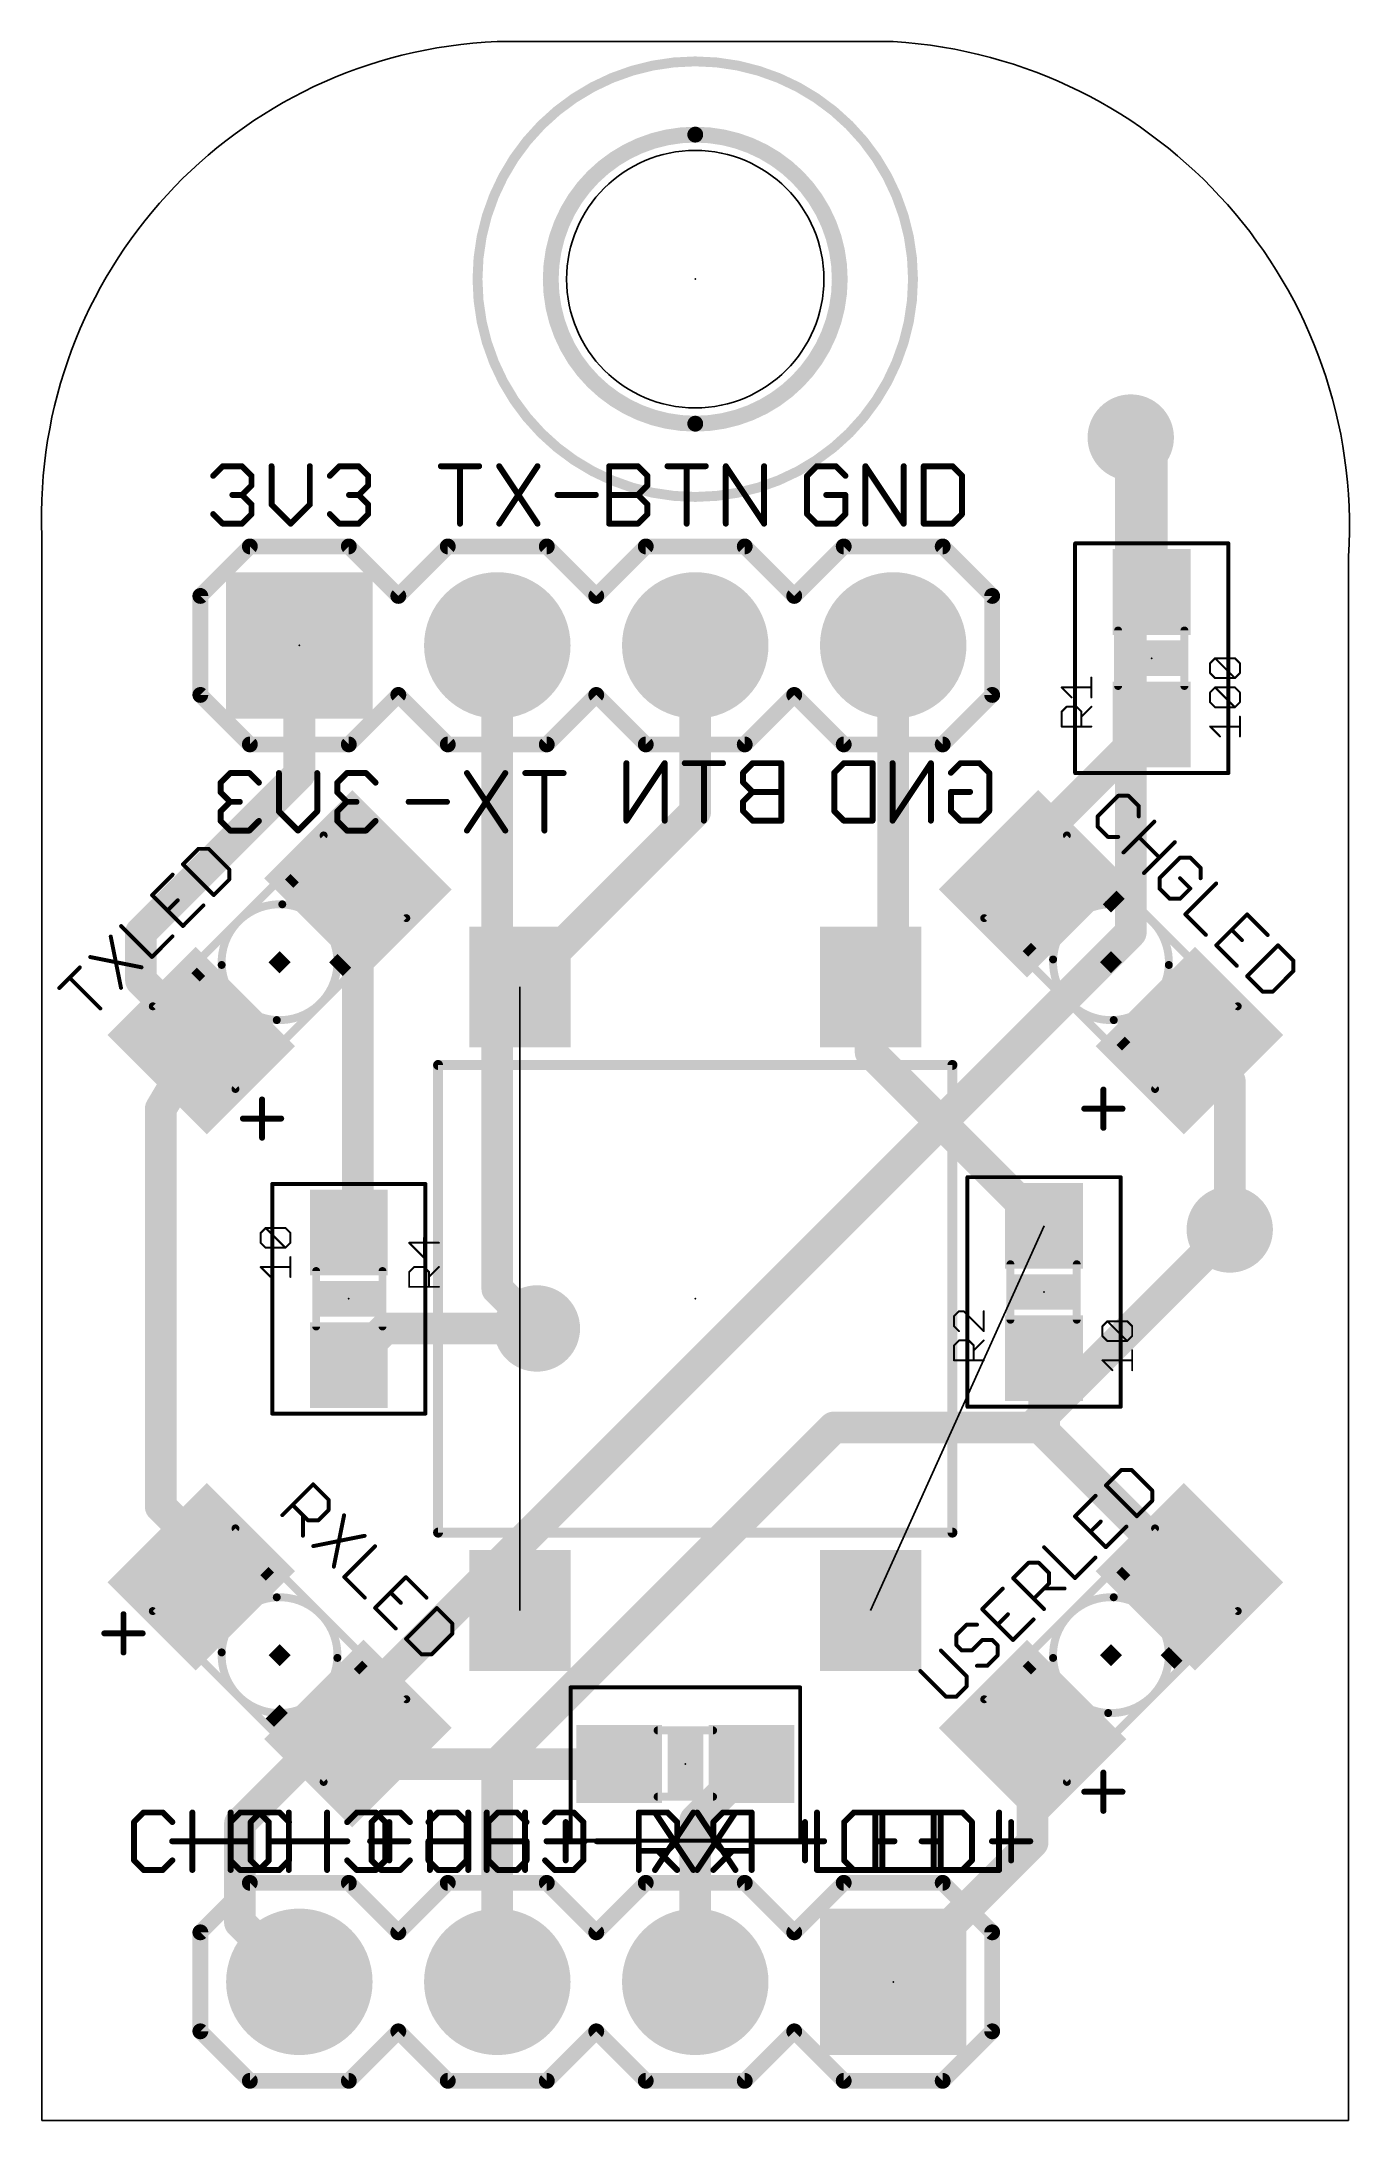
# Model space of a CAD drawing. Extents: x 0 to 16.8, y 0 to 26.7.
import ezdxf

# ---------------------------------------------------------------- set-up
doc = ezdxf.new("R2010")
doc.units = 0
for name, color, linetype in [('1', 22, 'CONTINUOUS'), ('16', 175, 'CONTINUOUS'), ('17', 82, 'CONTINUOUS'), ('18', 82, 'CONTINUOUS'), ('19', 53, 'CONTINUOUS'), ('20', 7, 'CONTINUOUS'), ('21', 253, 'CONTINUOUS'), ('22', 253, 'CONTINUOUS'), ('23', 7, 'CONTINUOUS'), ('25', 253, 'CONTINUOUS'), ('27', 253, 'CONTINUOUS'), ('39', 22, 'CONTINUOUS'), ('41', 22, 'CONTINUOUS'), ('42', 175, 'CONTINUOUS'), ('51', 253, 'CONTINUOUS')]:
    doc.layers.add(name, color=color, linetype=linetype)

# ---------------------------------------------------------------- blocks, each defined once
blk = doc.blocks.new('RECT')
blk.add_solid([(-0.5, -0.5), (0.5, -0.5), (-0.5, 0.5), (0.5, 0.5)])
blk = doc.blocks.new('SQUAREP')
blk.add_solid([(-0.5, -0.5), (0.5, -0.5), (-0.5, 0.5), (0.5, 0.5)])
blk = doc.blocks.new('ROUNDP')
at = {"const_width": 0.5}
blk.add_lwpolyline([(0, -0.25, 1), (0, 0.25, 1), (0, -0.25)], format="xyb", dxfattribs=at)
blk = doc.blocks.new('ROUNDV')
at = {"const_width": 0.5}
blk.add_lwpolyline([(0, -0.25, 1), (0, 0.25, 1), (0, -0.25)], format="xyb", dxfattribs=at)

msp = doc.modelspace()

# ---------------------------------------------------------------- linework, layer by layer
at = {"layer": '1', "const_width": 0.4064}
for points in [[(14.2394, 21.3206), (13.97, 21.59)], [(14.2394, 19.6088), (14.2394, 21.3206)], [(3.302, 18.923), (3.302, 17.272)], [(8.382, 18.923), (8.382, 16.791)], [(10.922, 18.923), (10.922, 14.831)], [(12.7105, 16.3799), (14.2394, 17.9088)], [(3.302, 17.272), (1.27, 15.24)], [(8.382, 16.791), (6.132, 14.541)], [(12.7105, 15.8645), (12.7105, 16.3799)], [(4.0535, 15.8645), (4.0535, 11.5075)], [(1.27, 15.24), (1.27, 14.626)], [(10.922, 14.831), (10.632, 14.541)], [(1.27, 14.626), (2.0425, 13.8535)], [(10.632, 14.541), (10.632, 13.704)], [(1.524, 12.9794), (2.0425, 13.8535)], [(10.632, 13.704), (12.8578, 11.4782)], [(15.24, 13.335), (14.7215, 13.8535)], [(15.24, 11.43), (15.24, 13.335)], [(1.524, 7.874), (1.524, 12.9794)], [(4.0535, 11.5075), (3.937, 11.391)], [(4.406, 10.16), (3.937, 9.691)], [(6.35, 10.16), (4.406, 10.16)], [(12.8578, 9.7782), (12.8578, 8.8382)], [(12.8578, 8.8382), (14.7215, 6.9745)], [(2.3981, 6.9999), (1.524, 7.874)], [(2.0425, 6.9745), (2.3981, 6.9999)], [(4.445, 4.572), (4.0535, 4.9635)], [(12.7105, 4.9635), (12.7105, 3.5665)], [(7.405, 4.572), (4.445, 4.572)], [(8.382, 3.849), (9.105, 4.572)], [(8.382, 1.778), (8.382, 3.849)], [(12.7105, 3.5665), (10.922, 1.778)]]:
    msp.add_lwpolyline(points, dxfattribs=at)
at = {"layer": '1', "const_width": 0.2032}
for points in [[(14.0418, 21.6618, 1), (13.8982, 21.5182)], [(14.341, 21.3206, 1), (14.1378, 21.3206)], [(14.1676, 21.2487, 1), (14.3113, 21.3924)], [(14.1378, 19.6088, 1), (14.341, 19.6088)], [(3.4036, 18.923, 1), (3.2004, 18.923)], [(8.4836, 18.923, 1), (8.2804, 18.923)], [(11.0236, 18.923, 1), (10.8204, 18.923)], [(14.3113, 17.837, 1), (14.1676, 17.9806)], [(3.2004, 17.272, 1), (3.4036, 17.272)], [(3.3738, 17.2002, 1), (3.2302, 17.3438)], [(8.2804, 16.791, 1), (8.4836, 16.791)], [(8.4538, 16.7192, 1), (8.3102, 16.8628)], [(12.8121, 16.3799, 1), (12.6089, 16.3799)], [(12.6387, 16.4517, 1), (12.7823, 16.308)], [(4.1551, 15.8645, 1), (3.9519, 15.8645)], [(12.6089, 15.8645, 1), (12.8121, 15.8645)], [(1.3716, 15.24, 1), (1.1684, 15.24)], [(1.1982, 15.3118, 1), (1.3418, 15.1682)], [(10.9938, 14.7592, 1), (10.8502, 14.9028)], [(1.3418, 14.6978, 1), (1.1982, 14.5541)], [(1.1684, 14.626, 1), (1.3716, 14.626)], [(6.0602, 14.6128, 1), (6.2038, 14.4692)], [(10.7336, 14.541, 1), (10.5304, 14.541)], [(10.5602, 14.6128, 1), (10.7038, 14.4692)], [(10.8204, 14.831, 1), (11.0236, 14.831)], [(2.1299, 13.8017, 1), (1.9551, 13.9053)], [(1.9707, 13.7817, 1), (2.1143, 13.9253)], [(10.7038, 13.7758, 1), (10.5602, 13.6321)], [(14.7933, 13.9253, 1), (14.6497, 13.7817)], [(10.5304, 13.704, 1), (10.7336, 13.704)], [(15.3416, 13.335, 1), (15.1384, 13.335)], [(15.1682, 13.2632, 1), (15.3118, 13.4068)], [(1.6256, 12.9794, 1), (1.4224, 12.9794)], [(1.4366, 13.0312, 1), (1.6114, 12.9276)], [(3.8652, 11.4628, 1), (4.0088, 11.3192)], [(3.9519, 11.5075, 1), (4.1551, 11.5075)], [(4.1253, 11.4357, 1), (3.9817, 11.5793)], [(12.786, 11.4063, 1), (12.9297, 11.55)], [(15.1384, 11.43, 1), (15.3416, 11.43)], [(4.406, 10.2616, 1), (4.406, 10.0584)], [(4.4778, 10.0882, 1), (4.3342, 10.2318)], [(6.35, 10.0584, 1), (6.35, 10.2616)], [(12.9594, 9.7782, 1), (12.7562, 9.7782)], [(3.8652, 9.7628, 1), (4.0088, 9.6192)], [(12.9297, 8.91, 1), (12.786, 8.7663)], [(12.7562, 8.8382, 1), (12.9594, 8.8382)], [(1.5958, 7.9458, 1), (1.4522, 7.8022)], [(1.4224, 7.874, 1), (1.6256, 7.874)], [(2.4053, 6.8986, 1), (2.3909, 7.1012)], [(2.0353, 7.0758, 1), (2.0497, 6.8732)], [(2.3263, 6.9281, 1), (2.4699, 7.0717)], [(14.6497, 6.9027, 1), (14.7933, 7.0463)], [(4.1253, 5.0353, 1), (3.9817, 4.8917)], [(12.8121, 4.9635, 1), (12.6089, 4.9635)], [(4.445, 4.6736, 1), (4.445, 4.4704)], [(4.3732, 4.5002, 1), (4.5168, 4.6438)], [(7.405, 4.4704, 1), (7.405, 4.6736)], [(9.1768, 4.5002, 1), (9.0332, 4.6438)], [(8.4836, 3.849, 1), (8.2804, 3.849)], [(8.3102, 3.9208, 1), (8.4538, 3.7772)], [(12.7823, 3.4947, 1), (12.6387, 3.6383)], [(12.6089, 3.5665, 1), (12.8121, 3.5665)], [(8.2804, 1.778, 1), (8.4836, 1.778)], [(10.8502, 1.8498, 1), (10.9938, 1.7062)]]:
    msp.add_lwpolyline(points, format="xyb", dxfattribs=at)
at = {"layer": '16', "const_width": 0.4064}
for points in [[(13.97, 21.59), (13.97, 15.24)], [(5.842, 18.923), (5.842, 10.668)], [(13.97, 15.24), (2.54, 3.81)], [(12.7, 8.89), (15.24, 11.43)], [(5.842, 10.668), (6.35, 10.16)], [(5.842, 4.572), (10.16, 8.89)], [(10.16, 8.89), (12.7, 8.89)], [(5.842, 1.778), (5.842, 4.572)], [(2.54, 3.81), (2.54, 2.54)], [(2.54, 2.54), (3.302, 1.778)]]:
    msp.add_lwpolyline(points, dxfattribs=at)
at = {"layer": '16', "const_width": 0.2032}
for points in [[(14.0716, 21.59, 1), (13.8684, 21.59)], [(5.9436, 18.923, 1), (5.7404, 18.923)], [(13.8684, 15.24, 1), (14.0716, 15.24)], [(14.0418, 15.1682, 1), (13.8982, 15.3118)], [(15.3118, 11.3582, 1), (15.1682, 11.5018)], [(5.7404, 10.668, 1), (5.9436, 10.668)], [(5.9138, 10.7398, 1), (5.7702, 10.5962)], [(6.2782, 10.0882, 1), (6.4218, 10.2318)], [(10.16, 8.9916, 1), (10.16, 8.7884)], [(10.2318, 8.8182, 1), (10.0882, 8.9618)], [(12.7, 8.7884, 1), (12.7, 8.9916)], [(12.6282, 8.9618, 1), (12.7718, 8.8182)], [(5.9436, 4.572, 1), (5.7404, 4.572)], [(5.7702, 4.6438, 1), (5.9138, 4.5002)], [(2.6416, 3.81, 1), (2.4384, 3.81)], [(2.4682, 3.8818, 1), (2.6118, 3.7382)], [(2.6118, 2.6118, 1), (2.4682, 2.4682)], [(2.4384, 2.54, 1), (2.6416, 2.54)], [(3.2302, 1.7062, 1), (3.3738, 1.8498)], [(5.7404, 1.778, 1), (5.9436, 1.778)]]:
    msp.add_lwpolyline(points, format="xyb", dxfattribs=at)
at = {"layer": '19'}
for p, q in [((6.132, 6.541), (6.132, 14.541)), ((10.632, 6.541), (12.8578, 11.4782))]:
    msp.add_line(p, q, dxfattribs=at)
at = {"layer": '20'}
for p, q in [((10.922, 26.67), (5.842, 26.67)), ((0, 20.32), (0, 0)), ((16.764, 0), (16.764, 20.066)), ((0, 0), (16.764, 0))]:
    msp.add_line(p, q, dxfattribs=at)
msp.add_circle((8.382, 23.622), 1.651, dxfattribs=at)
for centre, radius, start, end in [((10.541, 20.447), 6.2347, 356.4965, 86.4965), ((6.096, 20.574), 6.1013, 92.3859, 182.3859)]:
    msp.add_arc(centre, radius, start, end, dxfattribs=at)
at = {"layer": '21'}
for points, const_width in [([(2.1971, 21.0995), (2.32, 21.2223)], 0.0762), ([(2.32, 21.2223), (2.5657, 21.2223)], 0.0762), ([(2.5657, 21.2223), (2.6886, 21.0995)], 0.0762), ([(2.6886, 21.0995), (2.6886, 20.9766)], 0.0762), ([(2.9455, 21.2223), (2.9455, 20.7308)], 0.0762), ([(3.437, 20.7308), (3.437, 21.2223)], 0.0762), ([(3.6939, 21.0995), (3.8168, 21.2223)], 0.0762), ([(3.8168, 21.2223), (4.0625, 21.2223)], 0.0762), ([(4.0625, 21.2223), (4.1854, 21.0995)], 0.0762), ([(4.1854, 21.0995), (4.1854, 20.9766)], 0.0762), ([(5.1181, 21.2223), (5.6096, 21.2223)], 0.0762), ([(5.3638, 20.4851), (5.3638, 21.2223)], 0.0762), ([(5.8665, 21.2223), (6.358, 20.4851)], 0.0762), ([(6.358, 21.2223), (5.8665, 20.4851)], 0.0762), ([(7.2771, 20.4851), (7.2771, 21.2223)], 0.0762), ([(7.2771, 21.2223), (7.6457, 21.2223)], 0.0762), ([(7.6457, 21.2223), (7.7686, 21.0995)], 0.0762), ([(7.7686, 21.0995), (7.7686, 20.9766)], 0.0762), ([(8.0255, 21.2223), (8.517, 21.2223)], 0.0762), ([(8.2713, 20.4851), (8.2713, 21.2223)], 0.0762), ([(8.7739, 20.4851), (8.7739, 21.2223)], 0.0762), ([(8.7739, 21.2223), (9.2654, 20.4851)], 0.0762), ([(9.2654, 20.4851), (9.2654, 21.2223)], 0.0762), ([(9.94, 21.2223), (9.8171, 21.0995)], 0.0762), ([(9.8171, 21.0995), (9.8171, 20.608)], 0.0762), ([(10.1857, 21.2223), (9.94, 21.2223)], 0.0762), ([(10.3086, 21.0995), (10.1857, 21.2223)], 0.0762), ([(10.5655, 20.4851), (10.5655, 21.2223)], 0.0762), ([(10.5655, 21.2223), (11.057, 20.4851)], 0.0762), ([(11.057, 20.4851), (11.057, 21.2223)], 0.0762), ([(11.3139, 21.2223), (11.3139, 20.4851)], 0.0762), ([(11.6825, 21.2223), (11.3139, 21.2223)], 0.0762), ([(11.8054, 21.0995), (11.6825, 21.2223)], 0.0762), ([(11.8054, 20.608), (11.8054, 21.0995)], 0.0762), ([(2.5657, 20.8537), (2.4428, 20.8537)], 0.0762), ([(2.6886, 20.9766), (2.5657, 20.8537)], 0.0762), ([(2.5657, 20.8537), (2.6886, 20.7308)], 0.0762), ([(4.0625, 20.8537), (3.9397, 20.8537)], 0.0762), ([(4.1854, 20.9766), (4.0625, 20.8537)], 0.0762), ([(4.0625, 20.8537), (4.1854, 20.7308)], 0.0762), ([(6.6149, 20.8537), (7.1064, 20.8537)], 0.0762), ([(7.2771, 20.8537), (7.6457, 20.8537)], 0.0762), ([(7.7686, 20.9766), (7.6457, 20.8537)], 0.0762), ([(7.6457, 20.8537), (7.7686, 20.7308)], 0.0762), ([(10.3086, 20.8537), (10.0628, 20.8537)], 0.0762), ([(10.3086, 20.608), (10.3086, 20.8537)], 0.0762), ([(2.32, 20.4851), (2.1971, 20.608)], 0.0762), ([(2.6886, 20.608), (2.5657, 20.4851)], 0.0762), ([(2.6886, 20.7308), (2.6886, 20.608)], 0.0762), ([(2.9455, 20.7308), (3.1913, 20.4851)], 0.0762), ([(3.1913, 20.4851), (3.437, 20.7308)], 0.0762), ([(3.8168, 20.4851), (3.6939, 20.608)], 0.0762), ([(4.1854, 20.608), (4.0625, 20.4851)], 0.0762), ([(4.1854, 20.7308), (4.1854, 20.608)], 0.0762), ([(7.7686, 20.608), (7.6457, 20.4851)], 0.0762), ([(7.7686, 20.7308), (7.7686, 20.608)], 0.0762), ([(9.8171, 20.608), (9.94, 20.4851)], 0.0762), ([(10.1857, 20.4851), (10.3086, 20.608)], 0.0762), ([(11.6825, 20.4851), (11.8054, 20.608)], 0.0762), ([(2.667, 20.193), (2.032, 19.558)], 0.2032), ([(2.5657, 20.4851), (2.32, 20.4851)], 0.0762), ([(2.667, 20.193), (3.937, 20.193)], 0.2032), ([(4.0625, 20.4851), (3.8168, 20.4851)], 0.0762), ([(3.937, 20.193), (4.572, 19.558)], 0.2032), ([(4.572, 19.558), (5.207, 20.193)], 0.2032), ([(5.207, 20.193), (6.477, 20.193)], 0.2032), ([(6.477, 20.193), (7.112, 19.558)], 0.2032), ([(7.112, 19.558), (7.747, 20.193)], 0.2032), ([(7.6457, 20.4851), (7.2771, 20.4851)], 0.0762), ([(7.747, 20.193), (9.017, 20.193)], 0.2032), ([(9.017, 20.193), (9.652, 19.558)], 0.2032), ([(10.287, 20.193), (9.652, 19.558)], 0.2032), ([(9.94, 20.4851), (10.1857, 20.4851)], 0.0762), ([(10.287, 20.193), (11.557, 20.193)], 0.2032), ([(11.3139, 20.4851), (11.6825, 20.4851)], 0.0762), ([(11.557, 20.193), (12.192, 19.558)], 0.2032), ([(2.032, 19.558), (2.032, 18.288)], 0.2032), ([(12.192, 19.558), (12.192, 18.288)], 0.2032), ([(2.032, 18.288), (2.667, 17.653)], 0.2032), ([(4.572, 18.288), (3.937, 17.653)], 0.2032), ([(5.207, 17.653), (4.572, 18.288)], 0.2032), ([(7.112, 18.288), (6.477, 17.653)], 0.2032), ([(7.747, 17.653), (7.112, 18.288)], 0.2032), ([(9.652, 18.288), (9.017, 17.653)], 0.2032), ([(9.652, 18.288), (10.287, 17.653)], 0.2032), ([(12.192, 18.288), (11.557, 17.653)], 0.2032), ([(3.937, 17.653), (2.667, 17.653)], 0.2032), ([(6.477, 17.653), (5.207, 17.653)], 0.2032), ([(9.017, 17.653), (7.747, 17.653)], 0.2032), ([(11.557, 17.653), (10.287, 17.653)], 0.2032), ([(2.8238, 13.0985), (2.8238, 12.607)], 0.0762), ([(13.6188, 13.2255), (13.6188, 12.734)], 0.0762), ([(2.5781, 12.8527), (3.0696, 12.8527)], 0.0762), ([(13.3731, 12.9797), (13.8646, 12.9797)], 0.0762), ([(1.0458, 6.4945), (1.0458, 6.003)], 0.0762), ([(0.8001, 6.2487), (1.2916, 6.2487)], 0.0762), ([(13.6188, 4.4625), (13.6188, 3.971)], 0.0762), ([(13.3731, 4.2167), (13.8646, 4.2167)], 0.0762), ([(1.304, 3.9503), (1.1811, 3.8275)], 0.0762), ([(1.1811, 3.8275), (1.1811, 3.336)], 0.0762), ([(1.5497, 3.9503), (1.304, 3.9503)], 0.0762), ([(1.6726, 3.8275), (1.5497, 3.9503)], 0.0762), ([(1.9295, 3.2131), (1.9295, 3.9503)], 0.0762), ([(2.421, 3.9503), (2.421, 3.2131)], 0.0762), ([(2.8008, 3.9503), (2.6779, 3.8275)], 0.0762), ([(2.6779, 3.8275), (2.6779, 3.336)], 0.0762), ([(3.0465, 3.9503), (2.8008, 3.9503)], 0.0762), ([(3.1694, 3.8275), (3.0465, 3.9503)], 0.0762), ([(4.352, 3.9503), (4.2291, 3.8275)], 0.0762), ([(4.2291, 3.8275), (4.2291, 3.336)], 0.0762), ([(4.5977, 3.9503), (4.352, 3.9503)], 0.0762), ([(4.7206, 3.8275), (4.5977, 3.9503)], 0.0762), ([(4.9775, 3.2131), (4.9775, 3.9503)], 0.0762), ([(5.469, 3.9503), (5.469, 3.2131)], 0.0762), ([(5.8488, 3.9503), (5.7259, 3.8275)], 0.0762), ([(5.7259, 3.8275), (5.7259, 3.336)], 0.0762), ([(6.0945, 3.9503), (5.8488, 3.9503)], 0.0762), ([(6.2174, 3.8275), (6.0945, 3.9503)], 0.0762), ([(6.7201, 3.8275), (6.7201, 3.336)], 0.0762), ([(7.6581, 3.2131), (7.6581, 3.9503)], 0.0762), ([(7.6581, 3.9503), (8.0267, 3.9503)], 0.0762), ([(8.0267, 3.9503), (8.1496, 3.8275)], 0.0762), ([(8.1496, 3.8275), (8.1496, 3.5817)], 0.0762), ([(8.4065, 3.9503), (8.898, 3.2131)], 0.0762), ([(8.898, 3.9503), (8.4065, 3.2131)], 0.0762), ([(9.9441, 3.9503), (9.9441, 3.2131)], 0.0762), ([(11.184, 3.9503), (10.6925, 3.9503)], 0.0762), ([(10.6925, 3.9503), (10.6925, 3.2131)], 0.0762), ([(11.4409, 3.9503), (11.4409, 3.2131)], 0.0762), ([(11.8095, 3.9503), (11.4409, 3.9503)], 0.0762), ([(11.9324, 3.8275), (11.8095, 3.9503)], 0.0762), ([(11.9324, 3.336), (11.9324, 3.8275)], 0.0762), ([(12.4351, 3.8275), (12.4351, 3.336)], 0.0762), ([(1.9295, 3.5817), (2.421, 3.5817)], 0.0762), ([(3.1694, 3.5817), (2.9237, 3.5817)], 0.0762), ([(3.1694, 3.336), (3.1694, 3.5817)], 0.0762), ([(3.4263, 3.5817), (3.9178, 3.5817)], 0.0762), ([(4.9775, 3.5817), (5.469, 3.5817)], 0.0762), ([(6.2174, 3.5817), (5.9717, 3.5817)], 0.0762), ([(6.2174, 3.336), (6.2174, 3.5817)], 0.0762), ([(6.4743, 3.5817), (6.9658, 3.5817)], 0.0762), ([(8.0267, 3.4588), (7.6581, 3.4588)], 0.0762), ([(7.9038, 3.4588), (8.1496, 3.2131)], 0.0762), ([(8.1496, 3.5817), (8.0267, 3.4588)], 0.0762), ([(9.1549, 3.5817), (9.6464, 3.5817)], 0.0762), ([(10.6925, 3.5817), (10.9383, 3.5817)], 0.0762), ([(12.1893, 3.5817), (12.6808, 3.5817)], 0.0762), ([(1.1811, 3.336), (1.304, 3.2131)], 0.0762), ([(1.304, 3.2131), (1.5497, 3.2131)], 0.0762), ([(1.5497, 3.2131), (1.6726, 3.336)], 0.0762), ([(2.6779, 3.336), (2.8008, 3.2131)], 0.0762), ([(2.8008, 3.2131), (3.0465, 3.2131)], 0.0762), ([(3.0465, 3.2131), (3.1694, 3.336)], 0.0762), ([(4.2291, 3.336), (4.352, 3.2131)], 0.0762), ([(4.352, 3.2131), (4.5977, 3.2131)], 0.0762), ([(4.5977, 3.2131), (4.7206, 3.336)], 0.0762), ([(5.7259, 3.336), (5.8488, 3.2131)], 0.0762), ([(5.8488, 3.2131), (6.0945, 3.2131)], 0.0762), ([(6.0945, 3.2131), (6.2174, 3.336)], 0.0762), ([(9.9441, 3.2131), (10.4356, 3.2131)], 0.0762), ([(10.6925, 3.2131), (11.184, 3.2131)], 0.0762), ([(11.4409, 3.2131), (11.8095, 3.2131)], 0.0762), ([(11.8095, 3.2131), (11.9324, 3.336)], 0.0762), ([(2.032, 2.413), (2.667, 3.048)], 0.2032), ([(2.667, 3.048), (3.937, 3.048)], 0.2032), ([(4.572, 2.413), (3.937, 3.048)], 0.2032), ([(4.572, 2.413), (5.207, 3.048)], 0.2032), ([(5.207, 3.048), (6.477, 3.048)], 0.2032), ([(6.477, 3.048), (7.112, 2.413)], 0.2032), ([(7.112, 2.413), (7.747, 3.048)], 0.2032), ([(7.747, 3.048), (9.017, 3.048)], 0.2032), ([(9.017, 3.048), (9.652, 2.413)], 0.2032), ([(9.652, 2.413), (10.287, 3.048)], 0.2032), ([(10.287, 3.048), (11.557, 3.048)], 0.2032), ([(12.192, 2.413), (11.557, 3.048)], 0.2032), ([(2.032, 1.143), (2.032, 2.413)], 0.2032), ([(12.192, 1.143), (12.192, 2.413)], 0.2032), ([(2.667, 0.508), (2.032, 1.143)], 0.2032), ([(3.937, 0.508), (4.572, 1.143)], 0.2032), ([(5.207, 0.508), (4.572, 1.143)], 0.2032), ([(7.112, 1.143), (6.477, 0.508)], 0.2032), ([(7.747, 0.508), (7.112, 1.143)], 0.2032), ([(9.652, 1.143), (9.017, 0.508)], 0.2032), ([(10.287, 0.508), (9.652, 1.143)], 0.2032), ([(11.557, 0.508), (12.192, 1.143)], 0.2032), ([(3.937, 0.508), (2.667, 0.508)], 0.2032), ([(6.477, 0.508), (5.207, 0.508)], 0.2032), ([(9.017, 0.508), (7.747, 0.508)], 0.2032), ([(11.557, 0.508), (10.287, 0.508)], 0.2032)]:
    msp.add_lwpolyline(points, dxfattribs=dict(at, const_width=const_width))
for points, const_width in [([(2.1836, 21.1129, 1), (2.2106, 21.086)], 0.0381), ([(2.32, 21.2414, 1), (2.32, 21.2033)], 0.0381), ([(2.3334, 21.2089, 1), (2.3065, 21.2358)], 0.0381), ([(2.5792, 21.2358, 1), (2.5522, 21.2089)], 0.0381), ([(2.5657, 21.2033, 1), (2.5657, 21.2414)], 0.0381), ([(2.7076, 21.0995, 1), (2.6695, 21.0995)], 0.0381), ([(2.6751, 21.086, 1), (2.7021, 21.1129)], 0.0381), ([(2.9646, 21.2223, 1), (2.9265, 21.2223)], 0.0381), ([(3.4561, 21.2223, 1), (3.418, 21.2223)], 0.0381), ([(3.6805, 21.1129, 1), (3.7074, 21.086)], 0.0381), ([(3.8168, 21.2414, 1), (3.8168, 21.2033)], 0.0381), ([(3.8303, 21.2089, 1), (3.8033, 21.2358)], 0.0381), ([(4.076, 21.2358, 1), (4.0491, 21.2089)], 0.0381), ([(4.0625, 21.2033, 1), (4.0625, 21.2414)], 0.0381), ([(4.2045, 21.0995, 1), (4.1664, 21.0995)], 0.0381), ([(4.1719, 21.086, 1), (4.1989, 21.1129)], 0.0381), ([(5.1181, 21.2414, 1), (5.1181, 21.2033)], 0.0381), ([(5.3829, 21.2223, 1), (5.3448, 21.2223)], 0.0381), ([(5.6096, 21.2033, 1), (5.6096, 21.2414)], 0.0381), ([(5.8824, 21.2329, 1), (5.8507, 21.2118)], 0.0381), ([(6.3739, 21.2118, 1), (6.3421, 21.2329)], 0.0381), ([(7.2962, 21.2223, 1), (7.2581, 21.2223)], 0.0381), ([(7.2771, 21.2414, 1), (7.2771, 21.2033)], 0.0381), ([(7.6592, 21.2358, 1), (7.6322, 21.2089)], 0.0381), ([(7.6457, 21.2033, 1), (7.6457, 21.2414)], 0.0381), ([(7.7876, 21.0995, 1), (7.7495, 21.0995)], 0.0381), ([(7.7551, 21.086, 1), (7.7821, 21.1129)], 0.0381), ([(8.0255, 21.2414, 1), (8.0255, 21.2033)], 0.0381), ([(8.2903, 21.2223, 1), (8.2522, 21.2223)], 0.0381), ([(8.517, 21.2033, 1), (8.517, 21.2414)], 0.0381), ([(8.793, 21.2223, 1), (8.7549, 21.2223)], 0.0381), ([(8.7898, 21.2329, 1), (8.7581, 21.2118)], 0.0381), ([(9.2845, 21.2223, 1), (9.2464, 21.2223)], 0.0381), ([(9.8361, 21.0995, 1), (9.798, 21.0995)], 0.0381), ([(9.8036, 21.1129, 1), (9.8306, 21.086)], 0.0381), ([(9.94, 21.2414, 1), (9.94, 21.2033)], 0.0381), ([(9.9534, 21.2089, 1), (9.9265, 21.2358)], 0.0381), ([(10.1992, 21.2358, 1), (10.1722, 21.2089)], 0.0381), ([(10.1857, 21.2033, 1), (10.1857, 21.2414)], 0.0381), ([(10.2951, 21.086, 1), (10.3221, 21.1129)], 0.0381), ([(10.5846, 21.2223, 1), (10.5465, 21.2223)], 0.0381), ([(10.5814, 21.2329, 1), (10.5497, 21.2118)], 0.0381), ([(11.0761, 21.2223, 1), (11.038, 21.2223)], 0.0381), ([(11.3139, 21.2414, 1), (11.3139, 21.2033)], 0.0381), ([(11.333, 21.2223, 1), (11.2949, 21.2223)], 0.0381), ([(11.696, 21.2358, 1), (11.6691, 21.2089)], 0.0381), ([(11.6825, 21.2033, 1), (11.6825, 21.2414)], 0.0381), ([(11.8245, 21.0995, 1), (11.7864, 21.0995)], 0.0381), ([(11.7919, 21.086, 1), (11.8189, 21.1129)], 0.0381), ([(2.4428, 20.8728, 1), (2.4428, 20.8347)], 0.0381), ([(2.5792, 20.8672, 1), (2.5522, 20.8402)], 0.0381), ([(2.5522, 20.8672, 1), (2.5792, 20.8402)], 0.0381), ([(2.5657, 20.8347, 1), (2.5657, 20.8728)], 0.0381), ([(2.6695, 20.9766, 1), (2.7076, 20.9766)], 0.0381), ([(2.7021, 20.9631, 1), (2.6751, 20.9901)], 0.0381), ([(3.9397, 20.8728, 1), (3.9397, 20.8347)], 0.0381), ([(4.076, 20.8672, 1), (4.0491, 20.8402)], 0.0381), ([(4.0491, 20.8672, 1), (4.076, 20.8402)], 0.0381), ([(4.0625, 20.8347, 1), (4.0625, 20.8728)], 0.0381), ([(4.1664, 20.9766, 1), (4.2045, 20.9766)], 0.0381), ([(4.1989, 20.9631, 1), (4.1719, 20.9901)], 0.0381), ([(6.6149, 20.8728, 1), (6.6149, 20.8347)], 0.0381), ([(7.1064, 20.8347, 1), (7.1064, 20.8728)], 0.0381), ([(7.2771, 20.8728, 1), (7.2771, 20.8347)], 0.0381), ([(7.6592, 20.8672, 1), (7.6322, 20.8402)], 0.0381), ([(7.6322, 20.8672, 1), (7.6592, 20.8402)], 0.0381), ([(7.6457, 20.8347, 1), (7.6457, 20.8728)], 0.0381), ([(7.7495, 20.9766, 1), (7.7876, 20.9766)], 0.0381), ([(7.7821, 20.9631, 1), (7.7551, 20.9901)], 0.0381), ([(10.0628, 20.8728, 1), (10.0628, 20.8347)], 0.0381), ([(10.3276, 20.8537, 1), (10.2895, 20.8537)], 0.0381), ([(10.3086, 20.8347, 1), (10.3086, 20.8728)], 0.0381), ([(2.2106, 20.6214, 1), (2.1836, 20.5945)], 0.0381), ([(2.7076, 20.7308, 1), (2.6695, 20.7308)], 0.0381), ([(2.6695, 20.608, 1), (2.7076, 20.608)], 0.0381), ([(2.7021, 20.5945, 1), (2.6751, 20.6214)], 0.0381), ([(2.6751, 20.7174, 1), (2.7021, 20.7443)], 0.0381), ([(2.959, 20.7443, 1), (2.932, 20.7174)], 0.0381), ([(2.9265, 20.7308, 1), (2.9646, 20.7308)], 0.0381), ([(3.418, 20.7308, 1), (3.4561, 20.7308)], 0.0381), ([(3.4505, 20.7174, 1), (3.4235, 20.7443)], 0.0381), ([(3.7074, 20.6214, 1), (3.6805, 20.5945)], 0.0381), ([(4.2045, 20.7308, 1), (4.1664, 20.7308)], 0.0381), ([(4.1664, 20.608, 1), (4.2045, 20.608)], 0.0381), ([(4.1719, 20.7174, 1), (4.1989, 20.7443)], 0.0381), ([(4.1989, 20.5945, 1), (4.1719, 20.6214)], 0.0381), ([(7.7876, 20.7308, 1), (7.7495, 20.7308)], 0.0381), ([(7.7495, 20.608, 1), (7.7876, 20.608)], 0.0381), ([(7.7551, 20.7174, 1), (7.7821, 20.7443)], 0.0381), ([(7.7821, 20.5945, 1), (7.7551, 20.6214)], 0.0381), ([(9.8306, 20.6214, 1), (9.8036, 20.5945)], 0.0381), ([(9.798, 20.608, 1), (9.8361, 20.608)], 0.0381), ([(10.2895, 20.608, 1), (10.3276, 20.608)], 0.0381), ([(10.3221, 20.5945, 1), (10.2951, 20.6214)], 0.0381), ([(11.7864, 20.608, 1), (11.8245, 20.608)], 0.0381), ([(11.8189, 20.5945, 1), (11.7919, 20.6214)], 0.0381), ([(2.32, 20.5042, 1), (2.32, 20.4661)], 0.0381), ([(2.3065, 20.4716, 1), (2.3334, 20.4986)], 0.0381), ([(2.5522, 20.4986, 1), (2.5792, 20.4716)], 0.0381), ([(2.5657, 20.4661, 1), (2.5657, 20.5042)], 0.0381), ([(2.667, 20.2438, 1), (2.667, 20.1422)], 0.1016), ([(2.7029, 20.1571, 1), (2.6311, 20.2289)], 0.1016), ([(3.1778, 20.4986, 1), (3.2047, 20.4716)], 0.0381), ([(3.1778, 20.4716, 1), (3.2047, 20.4986)], 0.0381), ([(3.8168, 20.5042, 1), (3.8168, 20.4661)], 0.0381), ([(3.8033, 20.4716, 1), (3.8303, 20.4986)], 0.0381), ([(3.9729, 20.2289, 1), (3.9011, 20.1571)], 0.1016), ([(3.937, 20.1422, 1), (3.937, 20.2438)], 0.1016), ([(4.0491, 20.4986, 1), (4.076, 20.4716)], 0.0381), ([(4.0625, 20.4661, 1), (4.0625, 20.5042)], 0.0381), ([(5.207, 20.2438, 1), (5.207, 20.1422)], 0.1016), ([(5.2429, 20.1571, 1), (5.1711, 20.2289)], 0.1016), ([(5.3448, 20.4851, 1), (5.3829, 20.4851)], 0.0381), ([(5.8507, 20.4957, 1), (5.8824, 20.4745)], 0.0381), ([(6.3421, 20.4745, 1), (6.3739, 20.4957)], 0.0381), ([(6.5129, 20.2289, 1), (6.4411, 20.1571)], 0.1016), ([(6.477, 20.1422, 1), (6.477, 20.2438)], 0.1016), ([(7.2771, 20.5042, 1), (7.2771, 20.4661)], 0.0381), ([(7.2581, 20.4851, 1), (7.2962, 20.4851)], 0.0381), ([(7.6322, 20.4986, 1), (7.6592, 20.4716)], 0.0381), ([(7.6457, 20.4661, 1), (7.6457, 20.5042)], 0.0381), ([(7.747, 20.2438, 1), (7.747, 20.1422)], 0.1016), ([(7.7829, 20.1571, 1), (7.7111, 20.2289)], 0.1016), ([(8.2522, 20.4851, 1), (8.2903, 20.4851)], 0.0381), ([(8.7549, 20.4851, 1), (8.793, 20.4851)], 0.0381), ([(9.0529, 20.2289, 1), (8.9811, 20.1571)], 0.1016), ([(9.017, 20.1422, 1), (9.017, 20.2438)], 0.1016), ([(9.2464, 20.4851, 1), (9.2845, 20.4851)], 0.0381), ([(9.2496, 20.4745, 1), (9.2813, 20.4957)], 0.0381), ([(9.94, 20.5042, 1), (9.94, 20.4661)], 0.0381), ([(9.9265, 20.4716, 1), (9.9534, 20.4986)], 0.0381), ([(10.1722, 20.4986, 1), (10.1992, 20.4716)], 0.0381), ([(10.1857, 20.4661, 1), (10.1857, 20.5042)], 0.0381), ([(10.287, 20.2438, 1), (10.287, 20.1422)], 0.1016), ([(10.3229, 20.1571, 1), (10.2511, 20.2289)], 0.1016), ([(10.5465, 20.4851, 1), (10.5846, 20.4851)], 0.0381), ([(11.038, 20.4851, 1), (11.0761, 20.4851)], 0.0381), ([(11.0411, 20.4745, 1), (11.0729, 20.4957)], 0.0381), ([(11.3139, 20.5042, 1), (11.3139, 20.4661)], 0.0381), ([(11.2949, 20.4851, 1), (11.333, 20.4851)], 0.0381), ([(11.5929, 20.2289, 1), (11.5211, 20.1571)], 0.1016), ([(11.557, 20.1422, 1), (11.557, 20.2438)], 0.1016), ([(11.6691, 20.4986, 1), (11.696, 20.4716)], 0.0381), ([(11.6825, 20.4661, 1), (11.6825, 20.5042)], 0.0381), ([(2.0828, 19.558, 1), (1.9812, 19.558)], 0.1016), ([(1.9961, 19.5939, 1), (2.0679, 19.5221)], 0.1016), ([(4.5361, 19.5939, 1), (4.6079, 19.5221)], 0.1016), ([(4.5361, 19.5221, 1), (4.6079, 19.5939)], 0.1016), ([(7.0761, 19.5939, 1), (7.1479, 19.5221)], 0.1016), ([(7.0761, 19.5221, 1), (7.1479, 19.5939)], 0.1016), ([(9.6161, 19.5939, 1), (9.6879, 19.5221)], 0.1016), ([(9.6161, 19.5221, 1), (9.6879, 19.5939)], 0.1016), ([(12.2428, 19.558, 1), (12.1412, 19.558)], 0.1016), ([(12.1561, 19.5221, 1), (12.2279, 19.5939)], 0.1016), ([(2.0679, 18.3239, 1), (1.9961, 18.2521)], 0.1016), ([(1.9812, 18.288, 1), (2.0828, 18.288)], 0.1016), ([(4.6079, 18.3239, 1), (4.5361, 18.2521)], 0.1016), ([(4.6079, 18.2521, 1), (4.5361, 18.3239)], 0.1016), ([(7.1479, 18.3239, 1), (7.0761, 18.2521)], 0.1016), ([(7.1479, 18.2521, 1), (7.0761, 18.3239)], 0.1016), ([(9.6879, 18.3239, 1), (9.6161, 18.2521)], 0.1016), ([(9.6879, 18.2521, 1), (9.6161, 18.3239)], 0.1016), ([(12.1412, 18.288, 1), (12.2428, 18.288)], 0.1016), ([(12.2279, 18.2521, 1), (12.1561, 18.3239)], 0.1016), ([(2.667, 17.7038, 1), (2.667, 17.6022)], 0.1016), ([(2.6311, 17.6171, 1), (2.7029, 17.6889)], 0.1016), ([(3.9011, 17.6889, 1), (3.9729, 17.6171)], 0.1016), ([(3.937, 17.6022, 1), (3.937, 17.7038)], 0.1016), ([(5.207, 17.7038, 1), (5.207, 17.6022)], 0.1016), ([(5.1711, 17.6171, 1), (5.2429, 17.6889)], 0.1016), ([(6.4411, 17.6889, 1), (6.5129, 17.6171)], 0.1016), ([(6.477, 17.6022, 1), (6.477, 17.7038)], 0.1016), ([(7.747, 17.7038, 1), (7.747, 17.6022)], 0.1016), ([(7.7111, 17.6171, 1), (7.7829, 17.6889)], 0.1016), ([(8.9811, 17.6889, 1), (9.0529, 17.6171)], 0.1016), ([(9.017, 17.6022, 1), (9.017, 17.7038)], 0.1016), ([(10.287, 17.7038, 1), (10.287, 17.6022)], 0.1016), ([(10.2511, 17.6171, 1), (10.3229, 17.6889)], 0.1016), ([(11.5211, 17.6889, 1), (11.5929, 17.6171)], 0.1016), ([(11.557, 17.6022, 1), (11.557, 17.7038)], 0.1016), ([(3.0834, 15.6015, 0.4424), (2.3055, 14.8236)], 0.1016), ([(3.0821, 15.5761, 1), (3.0846, 15.6268)], 0.0508), ([(14.4585, 14.8236, 0.4424), (13.6806, 15.6015)], 0.1016), ([(13.6794, 15.6268, 1), (13.6819, 15.5761)], 0.0508), ([(3.0126, 14.1165, 0.4424), (3.7905, 14.8944)], 0.1016), ([(3.8158, 14.8956, 1), (3.7651, 14.8931)], 0.0508), ([(12.9735, 14.8944, 0.4424), (13.7514, 14.1165)], 0.1016), ([(12.9989, 14.8931, 1), (12.9482, 14.8956)], 0.0508), ([(2.2802, 14.8224, 1), (2.3309, 14.8249)], 0.0508), ([(14.4331, 14.8249, 1), (14.4838, 14.8224)], 0.0508), ([(3.0139, 14.1419, 1), (3.0114, 14.0912)], 0.0508), ([(13.7526, 14.0912, 1), (13.7501, 14.1419)], 0.0508), ([(2.8429, 13.0985, 1), (2.8048, 13.0985)], 0.0381), ([(13.6379, 13.2255, 1), (13.5998, 13.2255)], 0.0381), ([(2.5781, 12.8718, 1), (2.5781, 12.8337)], 0.0381), ([(3.0696, 12.8337, 1), (3.0696, 12.8718)], 0.0381), ([(13.3731, 12.9988, 1), (13.3731, 12.9607)], 0.0381), ([(13.8646, 12.9607, 1), (13.8646, 12.9988)], 0.0381), ([(2.8048, 12.607, 1), (2.8429, 12.607)], 0.0381), ([(13.5998, 12.734, 1), (13.6379, 12.734)], 0.0381), ([(3.7905, 5.9336, 0.4424), (3.0126, 6.7115)], 0.1016), ([(3.0114, 6.7368, 1), (3.0139, 6.6861)], 0.0508), ([(13.7514, 6.7115, 0.4424), (12.9735, 5.9336)], 0.1016), ([(13.7501, 6.6861, 1), (13.7526, 6.7368)], 0.0508), ([(1.0649, 6.4945, 1), (1.0268, 6.4945)], 0.0381), ([(0.8001, 6.2678, 1), (0.8001, 6.2297)], 0.0381), ([(1.2916, 6.2297, 1), (1.2916, 6.2678)], 0.0381), ([(1.0268, 6.003, 1), (1.0649, 6.003)], 0.0381), ([(2.3055, 6.0044, 0.4424), (3.0834, 5.2265)], 0.1016), ([(2.3309, 6.0031, 1), (2.2802, 6.0056)], 0.0508), ([(3.7651, 5.9349, 1), (3.8158, 5.9324)], 0.0508), ([(12.9482, 5.9324, 1), (12.9989, 5.9349)], 0.0508), ([(13.6806, 5.2265, 0.4424), (14.4585, 6.0044)], 0.1016), ([(14.4838, 6.0056, 1), (14.4331, 6.0031)], 0.0508), ([(3.0846, 5.2012, 1), (3.0821, 5.2519)], 0.0508), ([(13.6819, 5.2519, 1), (13.6794, 5.2012)], 0.0508), ([(13.6379, 4.4625, 1), (13.5998, 4.4625)], 0.0381), ([(13.3731, 4.2358, 1), (13.3731, 4.1977)], 0.0381), ([(13.8646, 4.1977, 1), (13.8646, 4.2358)], 0.0381), ([(1.2002, 3.8275, 1), (1.1621, 3.8275)], 0.0381), ([(1.1676, 3.8409, 1), (1.1946, 3.814)], 0.0381), ([(1.304, 3.9694, 1), (1.304, 3.9313)], 0.0381), ([(1.3174, 3.9369, 1), (1.2905, 3.9638)], 0.0381), ([(1.5632, 3.9638, 1), (1.5362, 3.9369)], 0.0381), ([(1.5497, 3.9313, 1), (1.5497, 3.9694)], 0.0381), ([(1.6591, 3.814, 1), (1.6861, 3.8409)], 0.0381), ([(1.9486, 3.9503, 1), (1.9105, 3.9503)], 0.0381), ([(2.4401, 3.9503, 1), (2.402, 3.9503)], 0.0381), ([(2.697, 3.8275, 1), (2.6589, 3.8275)], 0.0381), ([(2.6645, 3.8409, 1), (2.6914, 3.814)], 0.0381), ([(2.8008, 3.9694, 1), (2.8008, 3.9313)], 0.0381), ([(2.8143, 3.9369, 1), (2.7873, 3.9638)], 0.0381), ([(3.06, 3.9638, 1), (3.0331, 3.9369)], 0.0381), ([(3.0465, 3.9313, 1), (3.0465, 3.9694)], 0.0381), ([(3.1559, 3.814, 1), (3.1829, 3.8409)], 0.0381), ([(4.2481, 3.8275, 1), (4.21, 3.8275)], 0.0381), ([(4.2156, 3.8409, 1), (4.2426, 3.814)], 0.0381), ([(4.352, 3.9694, 1), (4.352, 3.9313)], 0.0381), ([(4.3654, 3.9369, 1), (4.3385, 3.9638)], 0.0381), ([(4.6112, 3.9638, 1), (4.5842, 3.9369)], 0.0381), ([(4.5977, 3.9313, 1), (4.5977, 3.9694)], 0.0381), ([(4.7071, 3.814, 1), (4.7341, 3.8409)], 0.0381), ([(4.9966, 3.9503, 1), (4.9585, 3.9503)], 0.0381), ([(5.4881, 3.9503, 1), (5.45, 3.9503)], 0.0381), ([(5.745, 3.8275, 1), (5.7069, 3.8275)], 0.0381), ([(5.7125, 3.8409, 1), (5.7394, 3.814)], 0.0381), ([(5.8488, 3.9694, 1), (5.8488, 3.9313)], 0.0381), ([(5.8623, 3.9369, 1), (5.8353, 3.9638)], 0.0381), ([(6.108, 3.9638, 1), (6.0811, 3.9369)], 0.0381), ([(6.0945, 3.9313, 1), (6.0945, 3.9694)], 0.0381), ([(6.2039, 3.814, 1), (6.2309, 3.8409)], 0.0381), ([(6.7391, 3.8275, 1), (6.701, 3.8275)], 0.0381), ([(7.6772, 3.9503, 1), (7.6391, 3.9503)], 0.0381), ([(7.6581, 3.9694, 1), (7.6581, 3.9313)], 0.0381), ([(8.0402, 3.9638, 1), (8.0132, 3.9369)], 0.0381), ([(8.0267, 3.9313, 1), (8.0267, 3.9694)], 0.0381), ([(8.1686, 3.8275, 1), (8.1305, 3.8275)], 0.0381), ([(8.1361, 3.814, 1), (8.1631, 3.8409)], 0.0381), ([(8.4224, 3.9609, 1), (8.3907, 3.9398)], 0.0381), ([(8.9139, 3.9398, 1), (8.8821, 3.9609)], 0.0381), ([(9.9632, 3.9503, 1), (9.9251, 3.9503)], 0.0381), ([(10.6925, 3.9694, 1), (10.6925, 3.9313)], 0.0381), ([(10.7116, 3.9503, 1), (10.6735, 3.9503)], 0.0381), ([(11.184, 3.9313, 1), (11.184, 3.9694)], 0.0381), ([(11.4409, 3.9694, 1), (11.4409, 3.9313)], 0.0381), ([(11.46, 3.9503, 1), (11.4219, 3.9503)], 0.0381), ([(11.823, 3.9638, 1), (11.7961, 3.9369)], 0.0381), ([(11.8095, 3.9313, 1), (11.8095, 3.9694)], 0.0381), ([(11.9515, 3.8275, 1), (11.9134, 3.8275)], 0.0381), ([(11.9189, 3.814, 1), (11.9459, 3.8409)], 0.0381), ([(12.4541, 3.8275, 1), (12.416, 3.8275)], 0.0381), ([(13.5998, 3.971, 1), (13.6379, 3.971)], 0.0381), ([(1.9295, 3.6008, 1), (1.9295, 3.5627)], 0.0381), ([(2.421, 3.5627, 1), (2.421, 3.6008)], 0.0381), ([(2.9237, 3.6008, 1), (2.9237, 3.5627)], 0.0381), ([(3.1885, 3.5817, 1), (3.1504, 3.5817)], 0.0381), ([(3.1694, 3.5627, 1), (3.1694, 3.6008)], 0.0381), ([(3.4263, 3.6008, 1), (3.4263, 3.5627)], 0.0381), ([(3.9178, 3.5627, 1), (3.9178, 3.6008)], 0.0381), ([(4.9775, 3.6008, 1), (4.9775, 3.5627)], 0.0381), ([(5.469, 3.5627, 1), (5.469, 3.6008)], 0.0381), ([(5.9717, 3.6008, 1), (5.9717, 3.5627)], 0.0381), ([(6.2365, 3.5817, 1), (6.1984, 3.5817)], 0.0381), ([(6.2174, 3.5627, 1), (6.2174, 3.6008)], 0.0381), ([(6.4743, 3.6008, 1), (6.4743, 3.5627)], 0.0381), ([(6.9658, 3.5627, 1), (6.9658, 3.6008)], 0.0381), ([(7.6581, 3.4779, 1), (7.6581, 3.4398)], 0.0381), ([(7.9173, 3.4723, 1), (7.8904, 3.4454)], 0.0381), ([(8.0132, 3.4723, 1), (8.0402, 3.4454)], 0.0381), ([(8.0267, 3.4398, 1), (8.0267, 3.4779)], 0.0381), ([(8.1305, 3.5817, 1), (8.1686, 3.5817)], 0.0381), ([(8.1631, 3.5682, 1), (8.1361, 3.5952)], 0.0381), ([(9.1549, 3.6008, 1), (9.1549, 3.5627)], 0.0381), ([(9.6464, 3.5627, 1), (9.6464, 3.6008)], 0.0381), ([(10.6925, 3.6008, 1), (10.6925, 3.5627)], 0.0381), ([(10.9383, 3.5627, 1), (10.9383, 3.6008)], 0.0381), ([(12.1893, 3.6008, 1), (12.1893, 3.5627)], 0.0381), ([(12.6808, 3.5627, 1), (12.6808, 3.6008)], 0.0381), ([(1.1946, 3.3494, 1), (1.1676, 3.3225)], 0.0381), ([(1.1621, 3.336, 1), (1.2002, 3.336)], 0.0381), ([(1.304, 3.2322, 1), (1.304, 3.1941)], 0.0381), ([(1.2905, 3.1996, 1), (1.3174, 3.2266)], 0.0381), ([(1.5362, 3.2266, 1), (1.5632, 3.1996)], 0.0381), ([(1.5497, 3.1941, 1), (1.5497, 3.2322)], 0.0381), ([(1.6861, 3.3225, 1), (1.6591, 3.3494)], 0.0381), ([(1.9105, 3.2131, 1), (1.9486, 3.2131)], 0.0381), ([(2.402, 3.2131, 1), (2.4401, 3.2131)], 0.0381), ([(2.6914, 3.3494, 1), (2.6645, 3.3225)], 0.0381), ([(2.6589, 3.336, 1), (2.697, 3.336)], 0.0381), ([(2.8008, 3.2322, 1), (2.8008, 3.1941)], 0.0381), ([(2.7873, 3.1996, 1), (2.8143, 3.2266)], 0.0381), ([(3.0331, 3.2266, 1), (3.06, 3.1996)], 0.0381), ([(3.0465, 3.1941, 1), (3.0465, 3.2322)], 0.0381), ([(3.1504, 3.336, 1), (3.1885, 3.336)], 0.0381), ([(3.1829, 3.3225, 1), (3.1559, 3.3494)], 0.0381), ([(4.21, 3.336, 1), (4.2481, 3.336)], 0.0381), ([(4.2426, 3.3494, 1), (4.2156, 3.3225)], 0.0381), ([(4.352, 3.2322, 1), (4.352, 3.1941)], 0.0381), ([(4.3385, 3.1996, 1), (4.3654, 3.2266)], 0.0381), ([(4.5842, 3.2266, 1), (4.6112, 3.1996)], 0.0381), ([(4.5977, 3.1941, 1), (4.5977, 3.2322)], 0.0381), ([(4.7341, 3.3225, 1), (4.7071, 3.3494)], 0.0381), ([(4.9585, 3.2131, 1), (4.9966, 3.2131)], 0.0381), ([(5.45, 3.2131, 1), (5.4881, 3.2131)], 0.0381), ([(5.7394, 3.3494, 1), (5.7125, 3.3225)], 0.0381), ([(5.7069, 3.336, 1), (5.745, 3.336)], 0.0381), ([(5.8488, 3.2322, 1), (5.8488, 3.1941)], 0.0381), ([(5.8353, 3.1996, 1), (5.8623, 3.2266)], 0.0381), ([(6.0811, 3.2266, 1), (6.108, 3.1996)], 0.0381), ([(6.0945, 3.1941, 1), (6.0945, 3.2322)], 0.0381), ([(6.1984, 3.336, 1), (6.2365, 3.336)], 0.0381), ([(6.2309, 3.3225, 1), (6.2039, 3.3494)], 0.0381), ([(6.701, 3.336, 1), (6.7391, 3.336)], 0.0381), ([(7.6391, 3.2131, 1), (7.6772, 3.2131)], 0.0381), ([(8.1361, 3.1996, 1), (8.1631, 3.2266)], 0.0381), ([(8.3907, 3.2237, 1), (8.4224, 3.2025)], 0.0381), ([(8.8821, 3.2025, 1), (8.9139, 3.2237)], 0.0381), ([(9.9441, 3.2322, 1), (9.9441, 3.1941)], 0.0381), ([(9.9251, 3.2131, 1), (9.9632, 3.2131)], 0.0381), ([(10.4356, 3.1941, 1), (10.4356, 3.2322)], 0.0381), ([(10.6925, 3.2322, 1), (10.6925, 3.1941)], 0.0381), ([(10.6735, 3.2131, 1), (10.7116, 3.2131)], 0.0381), ([(11.184, 3.1941, 1), (11.184, 3.2322)], 0.0381), ([(11.4409, 3.2322, 1), (11.4409, 3.1941)], 0.0381), ([(11.4219, 3.2131, 1), (11.46, 3.2131)], 0.0381), ([(11.7961, 3.2266, 1), (11.823, 3.1996)], 0.0381), ([(11.8095, 3.1941, 1), (11.8095, 3.2322)], 0.0381), ([(11.9134, 3.336, 1), (11.9515, 3.336)], 0.0381), ([(11.9459, 3.3225, 1), (11.9189, 3.3494)], 0.0381), ([(12.416, 3.336, 1), (12.4541, 3.336)], 0.0381), ([(2.667, 3.0988, 1), (2.667, 2.9972)], 0.1016), ([(2.7029, 3.0121, 1), (2.6311, 3.0839)], 0.1016), ([(3.9729, 3.0839, 1), (3.9011, 3.0121)], 0.1016), ([(3.937, 2.9972, 1), (3.937, 3.0988)], 0.1016), ([(5.207, 3.0988, 1), (5.207, 2.9972)], 0.1016), ([(5.2429, 3.0121, 1), (5.1711, 3.0839)], 0.1016), ([(6.5129, 3.0839, 1), (6.4411, 3.0121)], 0.1016), ([(6.477, 2.9972, 1), (6.477, 3.0988)], 0.1016), ([(7.747, 3.0988, 1), (7.747, 2.9972)], 0.1016), ([(7.7829, 3.0121, 1), (7.7111, 3.0839)], 0.1016), ([(9.0529, 3.0839, 1), (8.9811, 3.0121)], 0.1016), ([(9.017, 2.9972, 1), (9.017, 3.0988)], 0.1016), ([(10.287, 3.0988, 1), (10.287, 2.9972)], 0.1016), ([(10.3229, 3.0121, 1), (10.2511, 3.0839)], 0.1016), ([(11.5929, 3.0839, 1), (11.5211, 3.0121)], 0.1016), ([(11.557, 2.9972, 1), (11.557, 3.0988)], 0.1016), ([(2.0828, 2.413, 1), (1.9812, 2.413)], 0.1016), ([(1.9961, 2.4489, 1), (2.0679, 2.3771)], 0.1016), ([(4.5361, 2.4489, 1), (4.6079, 2.3771)], 0.1016), ([(4.5361, 2.3771, 1), (4.6079, 2.4489)], 0.1016), ([(7.0761, 2.4489, 1), (7.1479, 2.3771)], 0.1016), ([(7.0761, 2.3771, 1), (7.1479, 2.4489)], 0.1016), ([(9.6161, 2.4489, 1), (9.6879, 2.3771)], 0.1016), ([(9.6161, 2.3771, 1), (9.6879, 2.4489)], 0.1016), ([(12.2428, 2.413, 1), (12.1412, 2.413)], 0.1016), ([(12.1561, 2.3771, 1), (12.2279, 2.4489)], 0.1016), ([(2.0679, 1.1789, 1), (1.9961, 1.1071)], 0.1016), ([(1.9812, 1.143, 1), (2.0828, 1.143)], 0.1016), ([(4.6079, 1.1789, 1), (4.5361, 1.1071)], 0.1016), ([(4.6079, 1.1071, 1), (4.5361, 1.1789)], 0.1016), ([(7.1479, 1.1789, 1), (7.0761, 1.1071)], 0.1016), ([(7.1479, 1.1071, 1), (7.0761, 1.1789)], 0.1016), ([(9.6879, 1.1789, 1), (9.6161, 1.1071)], 0.1016), ([(9.6879, 1.1071, 1), (9.6161, 1.1789)], 0.1016), ([(12.1412, 1.143, 1), (12.2428, 1.143)], 0.1016), ([(12.2279, 1.1071, 1), (12.1561, 1.1789)], 0.1016), ([(2.667, 0.5588, 1), (2.667, 0.4572)], 0.1016), ([(2.6311, 0.4721, 1), (2.7029, 0.5439)], 0.1016), ([(3.9011, 0.5439, 1), (3.9729, 0.4721)], 0.1016), ([(3.937, 0.4572, 1), (3.937, 0.5588)], 0.1016), ([(5.207, 0.5588, 1), (5.207, 0.4572)], 0.1016), ([(5.1711, 0.4721, 1), (5.2429, 0.5439)], 0.1016), ([(6.4411, 0.5439, 1), (6.5129, 0.4721)], 0.1016), ([(6.477, 0.4572, 1), (6.477, 0.5588)], 0.1016), ([(7.747, 0.5588, 1), (7.747, 0.4572)], 0.1016), ([(7.7111, 0.4721, 1), (7.7829, 0.5439)], 0.1016), ([(8.9811, 0.5439, 1), (9.0529, 0.4721)], 0.1016), ([(9.017, 0.4572, 1), (9.017, 0.5588)], 0.1016), ([(10.287, 0.5588, 1), (10.287, 0.4572)], 0.1016), ([(10.2511, 0.4721, 1), (10.3229, 0.5439)], 0.1016), ([(11.5211, 0.5439, 1), (11.5929, 0.4721)], 0.1016), ([(11.557, 0.4572, 1), (11.557, 0.5588)], 0.1016)]:
    msp.add_lwpolyline(points, format="xyb", dxfattribs=dict(at, const_width=const_width))
at = {"layer": '22', "const_width": 0.0381}
for points in [[(7.5176, 17.4123, 1), (7.4795, 17.4123)], [(8.0091, 17.4123, 1), (7.971, 17.4123)], [(8.0059, 17.4018, 1), (7.9742, 17.4229)], [(8.247, 17.4314, 1), (8.247, 17.3933)], [(8.5118, 17.4123, 1), (8.4737, 17.4123)], [(8.7385, 17.3933, 1), (8.7385, 17.4314)], [(9.1183, 17.4314, 1), (9.1183, 17.3933)], [(9.1318, 17.3989, 1), (9.1048, 17.4258)], [(9.506, 17.4123, 1), (9.4679, 17.4123)], [(9.4869, 17.3933, 1), (9.4869, 17.4314)], [(10.2885, 17.4314, 1), (10.2885, 17.3933)], [(10.3019, 17.3989, 1), (10.275, 17.4258)], [(10.6761, 17.4123, 1), (10.638, 17.4123)], [(10.6571, 17.3933, 1), (10.6571, 17.4314)], [(10.933, 17.4123, 1), (10.8949, 17.4123)], [(11.4245, 17.4123, 1), (11.3864, 17.4123)], [(11.4213, 17.4018, 1), (11.3896, 17.4229)], [(11.7853, 17.4314, 1), (11.7853, 17.3933)], [(11.7988, 17.3989, 1), (11.7718, 17.4258)], [(12.0445, 17.4258, 1), (12.0176, 17.3989)], [(12.031, 17.3933, 1), (12.031, 17.4314)], [(2.3106, 17.1625, 1), (2.2725, 17.1625)], [(2.2781, 17.1759, 1), (2.3051, 17.149)], [(2.3051, 17.0531, 1), (2.2781, 17.0261)], [(2.4145, 17.3044, 1), (2.4145, 17.2663)], [(2.4279, 17.2719, 1), (2.401, 17.2988)], [(2.6737, 17.2988, 1), (2.6467, 17.2719)], [(2.6602, 17.2663, 1), (2.6602, 17.3044)], [(2.7696, 17.149, 1), (2.7965, 17.1759)], [(3.0591, 17.2853, 1), (3.021, 17.2853)], [(3.5505, 17.2853, 1), (3.5124, 17.2853)], [(3.7749, 17.1759, 1), (3.8019, 17.149)], [(3.8019, 17.0531, 1), (3.7749, 17.0261)], [(3.8075, 17.1625, 1), (3.7694, 17.1625)], [(3.9113, 17.3044, 1), (3.9113, 17.2663)], [(3.9248, 17.2719, 1), (3.8978, 17.2988)], [(4.1705, 17.2988, 1), (4.1436, 17.2719)], [(4.157, 17.2663, 1), (4.157, 17.3044)], [(4.2664, 17.149, 1), (4.2934, 17.1759)], [(5.4689, 17.2959, 1), (5.4371, 17.2748)], [(5.9603, 17.2748, 1), (5.9286, 17.2959)], [(6.2014, 17.3044, 1), (6.2014, 17.2663)], [(6.4662, 17.2853, 1), (6.4281, 17.2853)], [(6.6929, 17.2663, 1), (6.6929, 17.3044)], [(9.0145, 17.2895, 1), (8.9764, 17.2895)], [(8.9819, 17.3029, 1), (9.0089, 17.276)], [(9.0089, 17.1801, 1), (8.9819, 17.1531)], [(8.9764, 17.1666, 1), (9.0145, 17.1666)], [(9.1183, 17.0628, 1), (9.1183, 17.0247)], [(9.1318, 17.0302, 1), (9.1048, 17.0572)], [(9.1048, 17.0302, 1), (9.1318, 17.0572)], [(9.4869, 17.0247, 1), (9.4869, 17.0628)], [(10.1846, 17.2895, 1), (10.1465, 17.2895)], [(10.1521, 17.3029, 1), (10.1791, 17.276)], [(11.6489, 17.3029, 1), (11.6759, 17.276)], [(11.6815, 17.0437, 1), (11.6434, 17.0437)], [(11.6624, 17.0628, 1), (11.6624, 17.0247)], [(11.9082, 17.0247, 1), (11.9082, 17.0628)], [(12.173, 17.2895, 1), (12.1349, 17.2895)], [(12.1404, 17.276, 1), (12.1674, 17.3029)], [(2.2725, 17.0396, 1), (2.3106, 17.0396)], [(2.3106, 16.7938, 1), (2.2725, 16.7938)], [(2.2781, 16.8073, 1), (2.3051, 16.7804)], [(2.4145, 16.9358, 1), (2.4145, 16.8977)], [(2.4279, 16.9032, 1), (2.401, 16.9302)], [(2.401, 16.9032, 1), (2.4279, 16.9302)], [(2.5373, 16.8977, 1), (2.5373, 16.9358)], [(3.0535, 16.8073, 1), (3.0265, 16.7804)], [(3.021, 16.7938, 1), (3.0591, 16.7938)], [(3.5124, 16.7938, 1), (3.5505, 16.7938)], [(3.545, 16.7804, 1), (3.518, 16.8073)], [(3.7749, 16.8073, 1), (3.8019, 16.7804)], [(3.7694, 17.0396, 1), (3.8075, 17.0396)], [(3.8075, 16.7938, 1), (3.7694, 16.7938)], [(3.9113, 16.9358, 1), (3.9113, 16.8977)], [(3.9248, 16.9032, 1), (3.8978, 16.9302)], [(3.8978, 16.9032, 1), (3.9248, 16.9302)], [(4.0342, 16.8977, 1), (4.0342, 16.9358)], [(4.7046, 16.9358, 1), (4.7046, 16.8977)], [(5.1961, 16.8977, 1), (5.1961, 16.9358)], [(9.0145, 16.9208, 1), (8.9764, 16.9208)], [(8.9819, 16.9343, 1), (9.0089, 16.9074)], [(9.0089, 16.8114, 1), (8.9819, 16.7845)], [(8.9764, 16.798, 1), (9.0145, 16.798)], [(10.1465, 16.798, 1), (10.1846, 16.798)], [(10.1791, 16.8114, 1), (10.1521, 16.7845)], [(11.6759, 16.8114, 1), (11.6489, 16.7845)], [(11.6434, 16.798, 1), (11.6815, 16.798)], [(12.1349, 16.798, 1), (12.173, 16.798)], [(12.1674, 16.7845, 1), (12.1404, 16.8114)], [(2.2725, 16.671, 1), (2.3106, 16.671)], [(2.3051, 16.6844, 1), (2.2781, 16.6575)], [(2.4145, 16.5672, 1), (2.4145, 16.5291)], [(2.401, 16.5346, 1), (2.4279, 16.5616)], [(2.6467, 16.5616, 1), (2.6737, 16.5346)], [(2.6602, 16.5291, 1), (2.6602, 16.5672)], [(2.7965, 16.6575, 1), (2.7696, 16.6844)], [(3.2723, 16.5616, 1), (3.2992, 16.5346)], [(3.2723, 16.5346, 1), (3.2992, 16.5616)], [(3.8019, 16.6844, 1), (3.7749, 16.6575)], [(3.7694, 16.671, 1), (3.8075, 16.671)], [(3.9113, 16.5672, 1), (3.9113, 16.5291)], [(3.8978, 16.5346, 1), (3.9248, 16.5616)], [(4.1436, 16.5616, 1), (4.1705, 16.5346)], [(4.157, 16.5291, 1), (4.157, 16.5672)], [(4.2934, 16.6575, 1), (4.2664, 16.6844)], [(5.4371, 16.5587, 1), (5.4689, 16.5375)], [(5.9286, 16.5375, 1), (5.9603, 16.5587)], [(6.4281, 16.5481, 1), (6.4662, 16.5481)], [(7.4827, 16.6857, 1), (7.5144, 16.6645)], [(7.4795, 16.6751, 1), (7.5176, 16.6751)], [(7.971, 16.6751, 1), (8.0091, 16.6751)], [(8.4737, 16.6751, 1), (8.5118, 16.6751)], [(9.1183, 16.6942, 1), (9.1183, 16.6561)], [(9.1048, 16.6616, 1), (9.1318, 16.6886)], [(9.4679, 16.6751, 1), (9.506, 16.6751)], [(9.4869, 16.6561, 1), (9.4869, 16.6942)], [(10.2885, 16.6942, 1), (10.2885, 16.6561)], [(10.275, 16.6616, 1), (10.3019, 16.6886)], [(10.638, 16.6751, 1), (10.6761, 16.6751)], [(10.6571, 16.6561, 1), (10.6571, 16.6942)], [(10.8981, 16.6857, 1), (10.9299, 16.6645)], [(10.8949, 16.6751, 1), (10.933, 16.6751)], [(11.3864, 16.6751, 1), (11.4245, 16.6751)], [(11.7853, 16.6942, 1), (11.7853, 16.6561)], [(11.7718, 16.6616, 1), (11.7988, 16.6886)], [(12.0176, 16.6886, 1), (12.0445, 16.6616)], [(12.031, 16.6561, 1), (12.031, 16.6942)], [(2.4051, 3.8409, 1), (2.4321, 3.814)], [(2.5415, 3.9694, 1), (2.5415, 3.9313)], [(2.5549, 3.9369, 1), (2.528, 3.9638)], [(2.8007, 3.9638, 1), (2.7737, 3.9369)], [(2.7872, 3.9313, 1), (2.7872, 3.9694)], [(2.9291, 3.8275, 1), (2.891, 3.8275)], [(2.8966, 3.814, 1), (2.9235, 3.8409)], [(3.1861, 3.9503, 1), (3.148, 3.9503)], [(3.6775, 3.9503, 1), (3.6394, 3.9503)], [(3.9019, 3.8409, 1), (3.9289, 3.814)], [(4.0383, 3.9694, 1), (4.0383, 3.9313)], [(4.0518, 3.9369, 1), (4.0248, 3.9638)], [(4.2975, 3.9638, 1), (4.2706, 3.9369)], [(4.284, 3.9313, 1), (4.284, 3.9694)], [(4.426, 3.8275, 1), (4.3879, 3.8275)], [(4.3934, 3.814, 1), (4.4204, 3.8409)], [(4.475, 3.8275, 1), (4.4369, 3.8275)], [(4.9451, 3.8409, 1), (4.9721, 3.814)], [(5.0815, 3.9694, 1), (5.0815, 3.9313)], [(5.0949, 3.9369, 1), (5.068, 3.9638)], [(5.3407, 3.9638, 1), (5.3137, 3.9369)], [(5.3272, 3.9313, 1), (5.3272, 3.9694)], [(5.4691, 3.8275, 1), (5.431, 3.8275)], [(5.4366, 3.814, 1), (5.4635, 3.8409)], [(5.726, 3.9503, 1), (5.6879, 3.9503)], [(6.2175, 3.9503, 1), (6.1794, 3.9503)], [(6.4419, 3.8409, 1), (6.4689, 3.814)], [(6.5783, 3.9694, 1), (6.5783, 3.9313)], [(6.5918, 3.9369, 1), (6.5648, 3.9638)], [(6.8375, 3.9638, 1), (6.8106, 3.9369)], [(6.824, 3.9313, 1), (6.824, 3.9694)], [(6.966, 3.8275, 1), (6.9279, 3.8275)], [(6.9334, 3.814, 1), (6.9604, 3.8409)], [(7.8819, 3.9609, 1), (7.8501, 3.9398)], [(8.3733, 3.9398, 1), (8.3416, 3.9609)], [(8.6335, 3.8275, 1), (8.5954, 3.8275)], [(8.6009, 3.8409, 1), (8.6279, 3.814)], [(8.7373, 3.9694, 1), (8.7373, 3.9313)], [(8.7508, 3.9369, 1), (8.7238, 3.9638)], [(9.125, 3.9503, 1), (9.0869, 3.9503)], [(9.1059, 3.9313, 1), (9.1059, 3.9694)], [(9.809, 3.8275, 1), (9.7709, 3.8275)], [(10.3116, 3.8275, 1), (10.2735, 3.8275)], [(10.2791, 3.8409, 1), (10.3061, 3.814)], [(10.4155, 3.9694, 1), (10.4155, 3.9313)], [(10.4289, 3.9369, 1), (10.402, 3.9638)], [(10.8031, 3.9503, 1), (10.765, 3.9503)], [(10.7841, 3.9313, 1), (10.7841, 3.9694)], [(11.041, 3.9694, 1), (11.041, 3.9313)], [(11.5515, 3.9503, 1), (11.5134, 3.9503)], [(11.5325, 3.9313, 1), (11.5325, 3.9694)], [(12.3, 3.9503, 1), (12.2619, 3.9503)], [(1.6702, 3.6008, 1), (1.6702, 3.5627)], [(2.1617, 3.5627, 1), (2.1617, 3.6008)], [(2.4186, 3.6008, 1), (2.4186, 3.5627)], [(2.4376, 3.5817, 1), (2.3995, 3.5817)], [(2.6643, 3.5627, 1), (2.6643, 3.6008)], [(3.167, 3.6008, 1), (3.167, 3.5627)], [(3.6585, 3.5627, 1), (3.6585, 3.6008)], [(4.2102, 3.6008, 1), (4.2102, 3.5627)], [(4.7017, 3.5627, 1), (4.7017, 3.6008)], [(4.9776, 3.5817, 1), (4.9395, 3.5817)], [(4.9586, 3.6008, 1), (4.9586, 3.5627)], [(5.2043, 3.5627, 1), (5.2043, 3.6008)], [(5.707, 3.6008, 1), (5.707, 3.5627)], [(6.1985, 3.5627, 1), (6.1985, 3.6008)], [(7.1176, 3.6008, 1), (7.1176, 3.5627)], [(7.6091, 3.5627, 1), (7.6091, 3.6008)], [(8.6279, 3.5952, 1), (8.6009, 3.5682)], [(8.5954, 3.5817, 1), (8.6335, 3.5817)], [(8.7373, 3.4779, 1), (8.7373, 3.4398)], [(8.7238, 3.4454, 1), (8.7508, 3.4723)], [(8.8736, 3.4454, 1), (8.8467, 3.4723)], [(9.1059, 3.4398, 1), (9.1059, 3.4779)], [(9.5442, 3.6008, 1), (9.5442, 3.5627)], [(10.0357, 3.5627, 1), (10.0357, 3.6008)], [(11.2867, 3.6008, 1), (11.2867, 3.5627)], [(11.5325, 3.5627, 1), (11.5325, 3.6008)], [(2.4321, 3.3494, 1), (2.4051, 3.3225)], [(2.3995, 3.336, 1), (2.4376, 3.336)], [(2.5415, 3.2322, 1), (2.5415, 3.1941)], [(2.528, 3.1996, 1), (2.5549, 3.2266)], [(2.7737, 3.2266, 1), (2.8007, 3.1996)], [(2.7872, 3.1941, 1), (2.7872, 3.2322)], [(2.891, 3.336, 1), (2.9291, 3.336)], [(2.9235, 3.3225, 1), (2.8966, 3.3494)], [(3.148, 3.2131, 1), (3.1861, 3.2131)], [(3.6394, 3.2131, 1), (3.6775, 3.2131)], [(3.9289, 3.3494, 1), (3.9019, 3.3225)], [(4.0383, 3.2322, 1), (4.0383, 3.1941)], [(4.0248, 3.1996, 1), (4.0518, 3.2266)], [(4.2706, 3.2266, 1), (4.2975, 3.1996)], [(4.284, 3.1941, 1), (4.284, 3.2322)], [(4.3879, 3.336, 1), (4.426, 3.336)], [(4.4204, 3.3225, 1), (4.3934, 3.3494)], [(4.4369, 3.336, 1), (4.475, 3.336)], [(4.9395, 3.336, 1), (4.9776, 3.336)], [(4.9721, 3.3494, 1), (4.9451, 3.3225)], [(5.0815, 3.2322, 1), (5.0815, 3.1941)], [(5.068, 3.1996, 1), (5.0949, 3.2266)], [(5.3137, 3.2266, 1), (5.3407, 3.1996)], [(5.3272, 3.1941, 1), (5.3272, 3.2322)], [(5.431, 3.336, 1), (5.4691, 3.336)], [(5.4635, 3.3225, 1), (5.4366, 3.3494)], [(5.6879, 3.2131, 1), (5.726, 3.2131)], [(6.1794, 3.2131, 1), (6.2175, 3.2131)], [(6.4689, 3.3494, 1), (6.4419, 3.3225)], [(6.5783, 3.2322, 1), (6.5783, 3.1941)], [(6.5648, 3.1996, 1), (6.5918, 3.2266)], [(6.8106, 3.2266, 1), (6.8375, 3.1996)], [(6.824, 3.1941, 1), (6.824, 3.2322)], [(6.9279, 3.336, 1), (6.966, 3.336)], [(6.9604, 3.3225, 1), (6.9334, 3.3494)], [(7.8501, 3.2237, 1), (7.8819, 3.2025)], [(8.3416, 3.2025, 1), (8.3733, 3.2237)], [(8.6009, 3.2266, 1), (8.6279, 3.1996)], [(9.0869, 3.2131, 1), (9.125, 3.2131)], [(9.7709, 3.336, 1), (9.809, 3.336)], [(10.3061, 3.3494, 1), (10.2791, 3.3225)], [(10.2735, 3.336, 1), (10.3116, 3.336)], [(10.4155, 3.2322, 1), (10.4155, 3.1941)], [(10.402, 3.1996, 1), (10.4289, 3.2266)], [(10.765, 3.2131, 1), (10.8031, 3.2131)], [(10.7841, 3.1941, 1), (10.7841, 3.2322)], [(11.041, 3.2322, 1), (11.041, 3.1941)], [(11.5134, 3.2131, 1), (11.5515, 3.2131)], [(11.5325, 3.1941, 1), (11.5325, 3.2322)], [(11.7894, 3.2322, 1), (11.7894, 3.1941)], [(12.2619, 3.2131, 1), (12.3, 3.2131)], [(12.2809, 3.1941, 1), (12.2809, 3.2322)]]:
    msp.add_lwpolyline(points, format="xyb", dxfattribs=at)
at = {"layer": '22', "const_width": 0.0762}
for points in [[(7.9901, 17.4123), (7.4986, 16.6751)], [(7.4986, 16.6751), (7.4986, 17.4123)], [(7.9901, 16.6751), (7.9901, 17.4123)], [(8.7385, 17.4123), (8.247, 17.4123)], [(8.4927, 16.6751), (8.4927, 17.4123)], [(9.1183, 17.4123), (8.9954, 17.2895)], [(9.4869, 17.4123), (9.1183, 17.4123)], [(9.4869, 16.6751), (9.4869, 17.4123)], [(10.1656, 17.2895), (10.2885, 17.4123)], [(10.2885, 17.4123), (10.6571, 17.4123)], [(10.6571, 17.4123), (10.6571, 16.6751)], [(11.4055, 17.4123), (10.914, 16.6751)], [(10.914, 16.6751), (10.914, 17.4123)], [(11.4055, 16.6751), (11.4055, 17.4123)], [(11.6624, 17.2895), (11.7853, 17.4123)], [(11.7853, 17.4123), (12.031, 17.4123)], [(12.031, 17.4123), (12.1539, 17.2895)], [(2.4145, 17.2853), (2.2916, 17.1625)], [(2.2916, 17.1625), (2.2916, 17.0396)], [(2.2916, 17.0396), (2.4145, 16.9167)], [(2.6602, 17.2853), (2.4145, 17.2853)], [(2.7831, 17.1625), (2.6602, 17.2853)], [(3.04, 16.7938), (3.04, 17.2853)], [(3.5315, 17.2853), (3.5315, 16.7938)], [(3.9113, 17.2853), (3.7884, 17.1625)], [(3.7884, 17.1625), (3.7884, 17.0396)], [(3.7884, 17.0396), (3.9113, 16.9167)], [(4.157, 17.2853), (3.9113, 17.2853)], [(4.2799, 17.1625), (4.157, 17.2853)], [(5.9445, 17.2853), (5.453, 16.5481)], [(5.453, 17.2853), (5.9445, 16.5481)], [(6.6929, 17.2853), (6.2014, 17.2853)], [(6.4472, 16.5481), (6.4472, 17.2853)], [(8.9954, 17.2895), (8.9954, 17.1666)], [(8.9954, 17.1666), (9.1183, 17.0437)], [(9.1183, 17.0437), (8.9954, 16.9208)], [(9.4869, 17.0437), (9.1183, 17.0437)], [(10.1656, 16.798), (10.1656, 17.2895)], [(11.6624, 16.798), (11.6624, 17.0437)], [(11.6624, 17.0437), (11.9082, 17.0437)], [(12.1539, 17.2895), (12.1539, 16.798)], [(2.4145, 16.9167), (2.2916, 16.7938)], [(2.2916, 16.7938), (2.2916, 16.671)], [(2.4145, 16.9167), (2.5373, 16.9167)], [(3.2857, 16.5481), (3.04, 16.7938)], [(3.5315, 16.7938), (3.2857, 16.5481)], [(3.9113, 16.9167), (3.7884, 16.7938)], [(3.7884, 16.7938), (3.7884, 16.671)], [(3.9113, 16.9167), (4.0342, 16.9167)], [(5.1961, 16.9167), (4.7046, 16.9167)], [(8.9954, 16.9208), (8.9954, 16.798)], [(8.9954, 16.798), (9.1183, 16.6751)], [(10.2885, 16.6751), (10.1656, 16.798)], [(11.7853, 16.6751), (11.6624, 16.798)], [(12.1539, 16.798), (12.031, 16.6751)], [(2.2916, 16.671), (2.4145, 16.5481)], [(2.4145, 16.5481), (2.6602, 16.5481)], [(2.6602, 16.5481), (2.7831, 16.671)], [(3.7884, 16.671), (3.9113, 16.5481)], [(3.9113, 16.5481), (4.157, 16.5481)], [(4.157, 16.5481), (4.2799, 16.671)], [(9.1183, 16.6751), (9.4869, 16.6751)], [(10.6571, 16.6751), (10.2885, 16.6751)], [(12.031, 16.6751), (11.7853, 16.6751)], [(2.4186, 3.8275), (2.5415, 3.9503)], [(2.5415, 3.9503), (2.7872, 3.9503)], [(2.7872, 3.9503), (2.9101, 3.8275)], [(2.9101, 3.8275), (2.9101, 3.336)], [(3.167, 3.9503), (3.167, 3.2131)], [(3.6585, 3.2131), (3.6585, 3.9503)], [(3.9154, 3.8275), (4.0383, 3.9503)], [(4.0383, 3.9503), (4.284, 3.9503)], [(4.284, 3.9503), (4.4069, 3.8275)], [(4.4069, 3.8275), (4.4069, 3.336)], [(4.4559, 3.8275), (4.4559, 3.336)], [(4.9586, 3.8275), (5.0815, 3.9503)], [(5.0815, 3.9503), (5.3272, 3.9503)], [(5.3272, 3.9503), (5.4501, 3.8275)], [(5.4501, 3.8275), (5.4501, 3.336)], [(5.707, 3.9503), (5.707, 3.2131)], [(6.1985, 3.2131), (6.1985, 3.9503)], [(6.4554, 3.8275), (6.5783, 3.9503)], [(6.5783, 3.9503), (6.824, 3.9503)], [(6.824, 3.9503), (6.9469, 3.8275)], [(6.9469, 3.8275), (6.9469, 3.336)], [(8.3575, 3.9503), (7.866, 3.2131)], [(7.866, 3.9503), (8.3575, 3.2131)], [(8.7373, 3.9503), (8.6144, 3.8275)], [(8.6144, 3.8275), (8.6144, 3.5817)], [(9.1059, 3.9503), (8.7373, 3.9503)], [(9.1059, 3.2131), (9.1059, 3.9503)], [(9.7899, 3.8275), (9.7899, 3.336)], [(10.2926, 3.8275), (10.4155, 3.9503)], [(10.2926, 3.336), (10.2926, 3.8275)], [(10.4155, 3.9503), (10.7841, 3.9503)], [(10.7841, 3.9503), (10.7841, 3.2131)], [(11.041, 3.9503), (11.5325, 3.9503)], [(11.5325, 3.9503), (11.5325, 3.2131)], [(12.2809, 3.9503), (12.2809, 3.2131)], [(2.1617, 3.5817), (1.6702, 3.5817)], [(2.4186, 3.336), (2.4186, 3.5817)], [(2.4186, 3.5817), (2.6643, 3.5817)], [(3.6585, 3.5817), (3.167, 3.5817)], [(4.7017, 3.5817), (4.2102, 3.5817)], [(4.9586, 3.336), (4.9586, 3.5817)], [(4.9586, 3.5817), (5.2043, 3.5817)], [(6.1985, 3.5817), (5.707, 3.5817)], [(7.6091, 3.5817), (7.1176, 3.5817)], [(8.6144, 3.5817), (8.7373, 3.4588)], [(8.8602, 3.4588), (8.6144, 3.2131)], [(8.7373, 3.4588), (9.1059, 3.4588)], [(10.0357, 3.5817), (9.5442, 3.5817)], [(11.5325, 3.5817), (11.2867, 3.5817)], [(2.5415, 3.2131), (2.4186, 3.336)], [(2.7872, 3.2131), (2.5415, 3.2131)], [(2.9101, 3.336), (2.7872, 3.2131)], [(4.0383, 3.2131), (3.9154, 3.336)], [(4.284, 3.2131), (4.0383, 3.2131)], [(4.4069, 3.336), (4.284, 3.2131)], [(5.0815, 3.2131), (4.9586, 3.336)], [(5.3272, 3.2131), (5.0815, 3.2131)], [(5.4501, 3.336), (5.3272, 3.2131)], [(6.5783, 3.2131), (6.4554, 3.336)], [(6.824, 3.2131), (6.5783, 3.2131)], [(6.9469, 3.336), (6.824, 3.2131)], [(10.4155, 3.2131), (10.2926, 3.336)], [(10.7841, 3.2131), (10.4155, 3.2131)], [(11.5325, 3.2131), (11.041, 3.2131)], [(12.2809, 3.2131), (11.7894, 3.2131)]]:
    msp.add_lwpolyline(points, dxfattribs=at)
at = {"layer": '23'}
for p in [(8.382, 23.622), (3.302, 18.923), (14.2394, 18.7588), (3.048, 14.859), (13.716, 14.859), (3.937, 10.541), (8.382, 10.541), (12.8578, 10.6282), (3.048, 5.969), (13.716, 5.969), (8.255, 4.572), (10.922, 1.778)]:
    msp.add_point(p, dxfattribs=at)
at = {"layer": '25'}
for points, const_width in [([(13.4647, 18.2567), (13.4647, 18.5109)], 0.0254), ([(13.2105, 18.2567), (13.0834, 18.3838)], 0.0254), ([(13.0834, 18.3838), (13.4647, 18.3838)], 0.0254), ([(13.0834, 18.0732), (13.1469, 18.1367)], 0.0254), ([(13.1469, 18.1367), (13.274, 18.1367)], 0.0254), ([(13.274, 18.1367), (13.3376, 18.0732)], 0.0254), ([(13.3376, 18.0096), (13.4647, 18.1367)], 0.0254), ([(13.0834, 17.8825), (13.0834, 18.0732)], 0.0254), ([(13.4647, 17.8825), (13.0834, 17.8825)], 0.0254), ([(13.3376, 18.0732), (13.3376, 17.8825)], 0.0254), ([(13.809, 16.9939), (13.5453, 16.7302)], 0.0508), ([(13.9408, 16.9939), (13.809, 16.9939)], 0.0508), ([(14.0726, 16.8621), (13.9408, 16.9939)], 0.0508), ([(14.0726, 16.7302), (14.0726, 16.8621)], 0.0508), ([(13.5453, 16.7302), (13.5453, 16.5984)], 0.0508), ([(13.5453, 16.5984), (13.6772, 16.4666)], 0.0508), ([(13.8763, 16.2674), (14.2718, 16.6629)], 0.0508), ([(2.0068, 16.3137), (1.8091, 16.116)], 0.0508), ([(2.1386, 16.3137), (2.0068, 16.3137)], 0.0508), ([(2.4023, 16.0501), (2.1386, 16.3137)], 0.0508), ([(13.6772, 16.4666), (13.809, 16.4666)], 0.0508), ([(14.0741, 16.4652), (14.3377, 16.2015)], 0.0508), ([(14.5354, 16.3993), (14.14, 16.0038)], 0.0508), ([(1.6758, 15.9827), (1.4122, 15.7191)], 0.0508), ([(1.8091, 16.116), (2.2046, 15.7205)], 0.0508), ([(2.4023, 15.9183), (2.4023, 16.0501)], 0.0508), ([(14.6028, 16.2001), (14.3391, 15.9364)], 0.0508), ([(14.7346, 16.2001), (14.6028, 16.2001)], 0.0508), ([(14.8664, 16.0683), (14.7346, 16.2001)], 0.0508), ([(14.8664, 15.9364), (14.8664, 16.0683)], 0.0508), ([(1.4122, 15.7191), (1.8077, 15.3236)], 0.0508), ([(2.2046, 15.7205), (2.4023, 15.9183)], 0.0508), ([(14.3391, 15.9364), (14.3391, 15.8046)], 0.0508), ([(14.3391, 15.8046), (14.471, 15.6728)], 0.0508), ([(14.7346, 15.8046), (14.6028, 15.9364)], 0.0508), ([(14.6028, 15.6728), (14.7346, 15.8046)], 0.0508), ([(15.0656, 15.8691), (14.6701, 15.4736)], 0.0508), ([(1.6099, 15.5214), (1.7417, 15.6532)], 0.0508), ([(1.8077, 15.3236), (2.0713, 15.5873)], 0.0508), ([(14.471, 15.6728), (14.6028, 15.6728)], 0.0508), ([(14.6701, 15.4736), (14.9338, 15.21)], 0.0508), ([(15.4625, 15.4722), (15.067, 15.0767)], 0.0508), ([(15.7261, 15.2085), (15.4625, 15.4722)], 0.0508), ([(0.882, 15.1889), (1.0139, 14.5298)], 0.0508), ([(1.0153, 15.3222), (1.4108, 14.9267)], 0.0508), ([(1.4108, 14.9267), (1.6744, 15.1904)], 0.0508), ([(15.2648, 15.2744), (15.3966, 15.1426)], 0.0508), ([(0.6184, 14.9253), (1.2775, 14.7935)], 0.0508), ([(15.067, 15.0767), (15.3307, 14.8131)], 0.0508), ([(15.8594, 15.0753), (15.4639, 14.6798)], 0.0508), ([(16.0571, 14.8775), (15.8594, 15.0753)], 0.0508), ([(0.2215, 14.5284), (0.4851, 14.792)], 0.0508), ([(0.7488, 14.2647), (0.3533, 14.6602)], 0.0508), ([(15.4639, 14.6798), (15.6617, 14.4821)], 0.0508), ([(15.7935, 14.4821), (16.0571, 14.7457)], 0.0508), ([(16.0571, 14.7457), (16.0571, 14.8775)], 0.0508), ([(15.6617, 14.4821), (15.7935, 14.4821)], 0.0508), ([(5.0927, 11.2592), (4.7114, 11.2592)], 0.0254), ([(4.7114, 11.2592), (4.902, 11.0685)], 0.0254), ([(4.902, 11.0685), (4.902, 11.3227)], 0.0254), ([(4.7114, 10.8849), (4.7749, 10.9485)], 0.0254), ([(4.7749, 10.9485), (4.902, 10.9485)], 0.0254), ([(4.902, 10.9485), (4.9656, 10.8849)], 0.0254), ([(4.9656, 10.8214), (5.0927, 10.9485)], 0.0254), ([(4.7114, 10.6943), (4.7114, 10.8849)], 0.0254), ([(5.0927, 10.6943), (4.7114, 10.6943)], 0.0254), ([(4.9656, 10.8849), (4.9656, 10.6943)], 0.0254), ([(11.7653, 10.3803), (11.7018, 10.3167)], 0.0254), ([(11.7018, 10.3167), (11.7018, 10.1896)], 0.0254), ([(11.7018, 10.1896), (11.7653, 10.1261)], 0.0254), ([(11.8289, 10.3803), (11.7653, 10.3803)], 0.0254), ([(12.0831, 10.1261), (11.8289, 10.3803)], 0.0254), ([(12.0831, 10.3803), (12.0831, 10.1261)], 0.0254), ([(11.7018, 9.9425), (11.7653, 10.0061)], 0.0254), ([(11.7018, 9.7519), (11.7018, 9.9425)], 0.0254), ([(11.7653, 10.0061), (11.8925, 10.0061)], 0.0254), ([(11.8925, 10.0061), (11.956, 9.9425)], 0.0254), ([(11.956, 9.879), (12.0831, 10.0061)], 0.0254), ([(11.956, 9.9425), (11.956, 9.7519)], 0.0254), ([(12.0831, 9.7519), (11.7018, 9.7519)], 0.0254), ([(13.8496, 8.3445), (13.6519, 8.1468)], 0.0508), ([(13.9815, 8.3445), (13.8496, 8.3445)], 0.0508), ([(14.2451, 8.0809), (13.9815, 8.3445)], 0.0508), ([(3.0839, 7.7651), (3.4794, 8.1605)], 0.0508), ([(3.4794, 8.1605), (3.6771, 7.9628)], 0.0508), ([(13.5186, 8.0135), (13.255, 7.7499)], 0.0508), ([(13.6519, 8.1468), (14.0474, 7.7513)], 0.0508), ([(14.2451, 7.9491), (14.2451, 8.0809)], 0.0508), ([(3.4135, 7.6991), (3.2157, 7.8969)], 0.0508), ([(3.3476, 7.7651), (3.3476, 7.5014)], 0.0508), ([(3.6771, 7.831), (3.5453, 7.6991)], 0.0508), ([(3.6771, 7.9628), (3.6771, 7.831)], 0.0508), ([(3.8763, 7.7636), (3.7445, 7.1045)], 0.0508), ([(13.255, 7.7499), (13.6505, 7.3544)], 0.0508), ([(14.0474, 7.7513), (14.2451, 7.9491)], 0.0508), ([(3.5453, 7.6991), (3.4135, 7.6991)], 0.0508), ([(4.1399, 7.5), (3.4808, 7.3681)], 0.0508), ([(13.4527, 7.5522), (13.5846, 7.684)], 0.0508), ([(13.6505, 7.3544), (13.9141, 7.6181)], 0.0508), ([(4.2732, 7.3667), (3.8777, 6.9712)], 0.0508), ([(12.8581, 7.353), (13.2536, 6.9575)], 0.0508), ([(13.2536, 6.9575), (13.5172, 7.2212)], 0.0508), ([(3.8777, 6.9712), (4.1414, 6.7076)], 0.0508), ([(4.6701, 6.9698), (4.2746, 6.5743)], 0.0508), ([(4.9337, 6.7062), (4.6701, 6.9698)], 0.0508), ([(12.4612, 6.9561), (12.6589, 7.1538)], 0.0508), ([(12.8567, 6.5606), (12.4612, 6.9561)], 0.0508), ([(12.6589, 7.1538), (12.7907, 7.1538)], 0.0508), ([(12.7907, 7.1538), (12.9226, 7.022)], 0.0508), ([(12.9226, 7.022), (12.9226, 6.8902)], 0.0508), ([(4.4724, 6.7721), (4.6042, 6.6402)], 0.0508), ([(12.3279, 6.8228), (12.0643, 6.5592)], 0.0508), ([(12.9226, 6.8902), (12.7248, 6.6925)], 0.0508), ([(12.8567, 6.8243), (13.1203, 6.8243)], 0.0508), ([(4.2746, 6.5743), (4.5383, 6.3107)], 0.0508), ([(5.067, 6.5729), (4.6715, 6.1774)], 0.0508), ([(5.2647, 6.3752), (5.067, 6.5729)], 0.0508), ([(12.0643, 6.5592), (12.4598, 6.1637)], 0.0508), ([(12.262, 6.3615), (12.3938, 6.4933)], 0.0508), ([(12.4598, 6.1637), (12.7234, 6.4274)], 0.0508), ([(4.6715, 6.1774), (4.8693, 5.9797)], 0.0508), ([(5.0011, 5.9797), (5.2647, 6.2433)], 0.0508), ([(5.2647, 6.2433), (5.2647, 6.3752)], 0.0508), ([(11.8651, 6.36), (11.7333, 6.2282)], 0.0508), ([(11.7333, 6.2282), (11.7333, 6.0964)], 0.0508), ([(11.9969, 6.36), (11.8651, 6.36)], 0.0508), ([(11.931, 6.0305), (12.0629, 6.1623)], 0.0508), ([(12.0629, 6.1623), (12.1947, 6.1623)], 0.0508), ([(12.1947, 6.1623), (12.2606, 6.0964)], 0.0508), ([(4.8693, 5.9797), (5.0011, 5.9797)], 0.0508), ([(11.8637, 5.6995), (11.5341, 6.029)], 0.0508), ([(11.7333, 6.0964), (11.7992, 6.0305)], 0.0508), ([(11.7992, 6.0305), (11.931, 6.0305)], 0.0508), ([(12.2606, 5.9646), (12.1288, 5.8327)], 0.0508), ([(12.2606, 6.0964), (12.2606, 5.9646)], 0.0508), ([(11.2705, 5.7654), (11.6, 5.4358)], 0.0508), ([(11.8637, 5.5677), (11.8637, 5.6995)], 0.0508), ([(12.1288, 5.8327), (11.9969, 5.8327)], 0.0508), ([(11.6, 5.4358), (11.7319, 5.4358)], 0.0508), ([(11.7319, 5.4358), (11.8637, 5.5677)], 0.0508)]:
    msp.add_lwpolyline(points, dxfattribs=dict(at, const_width=const_width))
for points, const_width in [([(13.4711, 18.5109, 1), (13.4584, 18.5109)], 0.0127), ([(13.0834, 18.3902, 1), (13.0834, 18.3775)], 0.0127), ([(13.0879, 18.3883, 1), (13.0789, 18.3793)], 0.0127), ([(13.1469, 18.1431, 1), (13.1469, 18.1304)], 0.0127), ([(13.1514, 18.1322, 1), (13.1425, 18.1412)], 0.0127), ([(13.206, 18.2522, 1), (13.215, 18.2612)], 0.0127), ([(13.2785, 18.1412, 1), (13.2696, 18.1322)], 0.0127), ([(13.274, 18.1304, 1), (13.274, 18.1431)], 0.0127), ([(13.4584, 18.2567, 1), (13.4711, 18.2567)], 0.0127), ([(13.4692, 18.1322, 1), (13.4602, 18.1412)], 0.0127), ([(13.4647, 18.3775, 1), (13.4647, 18.3902)], 0.0127), ([(13.0897, 18.0732, 1), (13.077, 18.0732)], 0.0127), ([(13.077, 17.8825, 1), (13.0897, 17.8825)], 0.0127), ([(13.0789, 18.0777, 1), (13.0879, 18.0687)], 0.0127), ([(13.0834, 17.8889, 1), (13.0834, 17.8762)], 0.0127), ([(13.3331, 18.0141, 1), (13.3421, 18.0051)], 0.0127), ([(13.344, 18.0732, 1), (13.3313, 18.0732)], 0.0127), ([(13.3313, 17.8825, 1), (13.344, 17.8825)], 0.0127), ([(13.3331, 18.0687, 1), (13.3421, 18.0777)], 0.0127), ([(13.4647, 17.8762, 1), (13.4647, 17.8889)], 0.0127), ([(13.809, 17.0066, 1), (13.809, 16.9812)], 0.0254), ([(13.818, 16.9849, 1), (13.8, 17.0029)], 0.0254), ([(13.9498, 17.0029, 1), (13.9318, 16.9849)], 0.0254), ([(13.9408, 16.9812, 1), (13.9408, 17.0066)], 0.0254), ([(14.0853, 16.8621, 1), (14.0599, 16.8621)], 0.0254), ([(14.0636, 16.8531, 1), (14.0816, 16.871)], 0.0254), ([(13.558, 16.7302, 1), (13.5326, 16.7302)], 0.0254), ([(13.5326, 16.5984, 1), (13.558, 16.5984)], 0.0254), ([(13.5364, 16.7392, 1), (13.5543, 16.7213)], 0.0254), ([(13.5543, 16.6074, 1), (13.5364, 16.5894)], 0.0254), ([(14.0599, 16.7302, 1), (14.0853, 16.7302)], 0.0254), ([(14.2808, 16.6539, 1), (14.2628, 16.6719)], 0.0254), ([(2.0068, 16.3264, 1), (2.0068, 16.301)], 0.0254), ([(2.0158, 16.3048, 1), (1.9978, 16.3227)], 0.0254), ([(2.1476, 16.3227, 1), (2.1297, 16.3048)], 0.0254), ([(2.1386, 16.301, 1), (2.1386, 16.3264)], 0.0254), ([(13.6772, 16.4793, 1), (13.6772, 16.4539)], 0.0254), ([(13.6682, 16.4576, 1), (13.6861, 16.4756)], 0.0254), ([(13.809, 16.4539, 1), (13.809, 16.4793)], 0.0254), ([(13.8673, 16.2764, 1), (13.8853, 16.2585)], 0.0254), ([(14.083, 16.4741, 1), (14.0651, 16.4562)], 0.0254), ([(14.5444, 16.3903, 1), (14.5265, 16.4082)], 0.0254), ([(1.6848, 15.9738, 1), (1.6669, 15.9917)], 0.0254), ([(1.8181, 16.125, 1), (1.8001, 16.107)], 0.0254), ([(1.8001, 16.125, 1), (1.8181, 16.107)], 0.0254), ([(2.415, 16.0501, 1), (2.3896, 16.0501)], 0.0254), ([(2.3933, 16.0411, 1), (2.4113, 16.0591)], 0.0254), ([(14.131, 16.0128, 1), (14.1489, 15.9948)], 0.0254), ([(14.3287, 16.1925, 1), (14.3467, 16.2105)], 0.0254), ([(14.6028, 16.2128, 1), (14.6028, 16.1874)], 0.0254), ([(14.6118, 16.1911, 1), (14.5938, 16.2091)], 0.0254), ([(14.7436, 16.2091, 1), (14.7256, 16.1911)], 0.0254), ([(14.7346, 16.1874, 1), (14.7346, 16.2128)], 0.0254), ([(14.8791, 16.0683, 1), (14.8537, 16.0683)], 0.0254), ([(14.8574, 16.0593, 1), (14.8754, 16.0772)], 0.0254), ([(1.4212, 15.7281, 1), (1.4032, 15.7101)], 0.0254), ([(1.4032, 15.7281, 1), (1.4212, 15.7101)], 0.0254), ([(2.1956, 15.7295, 1), (2.2135, 15.7116)], 0.0254), ([(2.1956, 15.7116, 1), (2.2135, 15.7295)], 0.0254), ([(2.3896, 15.9183, 1), (2.415, 15.9183)], 0.0254), ([(2.4113, 15.9093, 1), (2.3933, 15.9272)], 0.0254), ([(14.3518, 15.9364, 1), (14.3264, 15.9364)], 0.0254), ([(14.3264, 15.8046, 1), (14.3518, 15.8046)], 0.0254), ([(14.3302, 15.9454, 1), (14.3481, 15.9275)], 0.0254), ([(14.3481, 15.8136, 1), (14.3302, 15.7956)], 0.0254), ([(14.6118, 15.9454, 1), (14.5938, 15.9275)], 0.0254), ([(14.7436, 15.7956, 1), (14.7256, 15.8136)], 0.0254), ([(14.7256, 15.7956, 1), (14.7436, 15.8136)], 0.0254), ([(14.8537, 15.9364, 1), (14.8791, 15.9364)], 0.0254), ([(15.0746, 15.8601, 1), (15.0566, 15.8781)], 0.0254), ([(1.6009, 15.5303, 1), (1.6189, 15.5124)], 0.0254), ([(1.7507, 15.6442, 1), (1.7328, 15.6622)], 0.0254), ([(2.0803, 15.5783, 1), (2.0623, 15.5963)], 0.0254), ([(14.471, 15.6855, 1), (14.471, 15.6601)], 0.0254), ([(14.462, 15.6638, 1), (14.4799, 15.6818)], 0.0254), ([(14.5938, 15.6818, 1), (14.6118, 15.6638)], 0.0254), ([(14.6028, 15.6601, 1), (14.6028, 15.6855)], 0.0254), ([(14.6791, 15.4826, 1), (14.6612, 15.4646)], 0.0254), ([(14.6612, 15.4826, 1), (14.6791, 15.4646)], 0.0254), ([(15.4715, 15.4812, 1), (15.4535, 15.4632)], 0.0254), ([(15.4715, 15.4632, 1), (15.4535, 15.4812)], 0.0254), ([(0.8945, 15.1914, 1), (0.8696, 15.1864)], 0.0254), ([(1.0243, 15.3312, 1), (1.0063, 15.3132)], 0.0254), ([(1.6834, 15.1814, 1), (1.6654, 15.1993)], 0.0254), ([(1.7987, 15.3326, 1), (1.8166, 15.3146)], 0.0254), ([(1.7987, 15.3146, 1), (1.8166, 15.3326)], 0.0254), ([(14.9248, 15.201, 1), (14.9428, 15.219)], 0.0254), ([(15.2737, 15.2834, 1), (15.2558, 15.2655)], 0.0254), ([(15.7172, 15.1996, 1), (15.7351, 15.2175)], 0.0254), ([(0.6209, 14.9377, 1), (0.6159, 14.9128)], 0.0254), ([(1.4018, 14.9357, 1), (1.4197, 14.9177)], 0.0254), ([(1.4018, 14.9177, 1), (1.4197, 14.9357)], 0.0254), ([(15.076, 15.0857, 1), (15.0581, 15.0677)], 0.0254), ([(15.0581, 15.0857, 1), (15.076, 15.0677)], 0.0254), ([(15.3876, 15.1336, 1), (15.4056, 15.1516)], 0.0254), ([(15.8684, 15.0843, 1), (15.8504, 15.0663)], 0.0254), ([(15.8684, 15.0663, 1), (15.8504, 15.0843)], 0.0254), ([(0.3623, 14.6692, 1), (0.3443, 14.6512)], 0.0254), ([(0.4941, 14.783, 1), (0.4761, 14.801)], 0.0254), ([(1.275, 14.781, 1), (1.28, 14.8059)], 0.0254), ([(15.3217, 14.8041, 1), (15.3397, 14.822)], 0.0254), ([(15.4729, 14.6888, 1), (15.455, 14.6708)], 0.0254), ([(15.455, 14.6888, 1), (15.4729, 14.6708)], 0.0254), ([(16.0698, 14.8775, 1), (16.0444, 14.8775)], 0.0254), ([(16.0444, 14.7457, 1), (16.0698, 14.7457)], 0.0254), ([(16.0482, 14.8686, 1), (16.0661, 14.8865)], 0.0254), ([(16.0661, 14.7367, 1), (16.0482, 14.7547)], 0.0254), ([(0.2125, 14.5374, 1), (0.2305, 14.5194)], 0.0254), ([(1.0014, 14.5273, 1), (1.0263, 14.5323)], 0.0254), ([(15.6617, 14.4948, 1), (15.6617, 14.4694)], 0.0254), ([(15.6527, 14.4731, 1), (15.6706, 14.4911)], 0.0254), ([(15.7845, 14.4911, 1), (15.8025, 14.4731)], 0.0254), ([(15.7935, 14.4694, 1), (15.7935, 14.4948)], 0.0254), ([(0.7398, 14.2558, 1), (0.7577, 14.2737)], 0.0254), ([(4.7114, 11.2655, 1), (4.7114, 11.2528)], 0.0127), ([(4.7159, 11.2636, 1), (4.7069, 11.2547)], 0.0127), ([(4.9084, 11.3227, 1), (4.8957, 11.3227)], 0.0127), ([(5.0927, 11.2528, 1), (5.0927, 11.2655)], 0.0127), ([(4.7749, 10.9549, 1), (4.7749, 10.9422)], 0.0127), ([(4.7794, 10.944, 1), (4.7704, 10.953)], 0.0127), ([(4.8957, 11.0685, 1), (4.9084, 11.0685)], 0.0127), ([(4.9065, 10.953, 1), (4.8975, 10.944)], 0.0127), ([(4.8975, 11.064, 1), (4.9065, 11.073)], 0.0127), ([(4.902, 10.9422, 1), (4.902, 10.9549)], 0.0127), ([(5.0972, 10.944, 1), (5.0882, 10.953)], 0.0127), ([(4.7177, 10.8849, 1), (4.705, 10.8849)], 0.0127), ([(4.705, 10.6943, 1), (4.7177, 10.6943)], 0.0127), ([(4.7069, 10.8894, 1), (4.7159, 10.8805)], 0.0127), ([(4.7114, 10.7006, 1), (4.7114, 10.6879)], 0.0127), ([(4.9719, 10.8849, 1), (4.9592, 10.8849)], 0.0127), ([(4.9611, 10.8259, 1), (4.9701, 10.8169)], 0.0127), ([(4.9592, 10.6943, 1), (4.9719, 10.6943)], 0.0127), ([(4.9611, 10.8805, 1), (4.9701, 10.8894)], 0.0127), ([(5.0927, 10.6879, 1), (5.0927, 10.7006)], 0.0127), ([(11.7081, 10.3167, 1), (11.6954, 10.3167)], 0.0127), ([(11.6954, 10.1896, 1), (11.7081, 10.1896)], 0.0127), ([(11.6973, 10.3212, 1), (11.7063, 10.3122)], 0.0127), ([(11.7063, 10.1941, 1), (11.6973, 10.1851)], 0.0127), ([(11.7653, 10.3866, 1), (11.7653, 10.3739)], 0.0127), ([(11.7698, 10.3758, 1), (11.7609, 10.3848)], 0.0127), ([(11.7609, 10.1216, 1), (11.7698, 10.1306)], 0.0127), ([(11.8334, 10.3848, 1), (11.8244, 10.3758)], 0.0127), ([(11.8289, 10.3739, 1), (11.8289, 10.3866)], 0.0127), ([(12.0895, 10.3803, 1), (12.0768, 10.3803)], 0.0127), ([(12.0786, 10.1216, 1), (12.0876, 10.1306)], 0.0127), ([(11.7081, 9.9425, 1), (11.6954, 9.9425)], 0.0127), ([(11.6973, 9.947, 1), (11.7063, 9.938)], 0.0127), ([(11.7653, 10.0124, 1), (11.7653, 9.9997)], 0.0127), ([(11.7698, 10.0016, 1), (11.7609, 10.0106)], 0.0127), ([(11.8969, 10.0106, 1), (11.888, 10.0016)], 0.0127), ([(11.8925, 9.9997, 1), (11.8925, 10.0124)], 0.0127), ([(11.9515, 9.8835, 1), (11.9605, 9.8745)], 0.0127), ([(11.9624, 9.9425, 1), (11.9497, 9.9425)], 0.0127), ([(11.9515, 9.938, 1), (11.9605, 9.947)], 0.0127), ([(12.0768, 10.1261, 1), (12.0895, 10.1261)], 0.0127), ([(12.0876, 10.0016, 1), (12.0786, 10.0106)], 0.0127), ([(11.6954, 9.7519, 1), (11.7081, 9.7519)], 0.0127), ([(11.7018, 9.7582, 1), (11.7018, 9.7455)], 0.0127), ([(11.9497, 9.7519, 1), (11.9624, 9.7519)], 0.0127), ([(12.0831, 9.7455, 1), (12.0831, 9.7582)], 0.0127), ([(13.8496, 8.3572, 1), (13.8496, 8.3318)], 0.0254), ([(13.8586, 8.3356, 1), (13.8407, 8.3535)], 0.0254), ([(13.9904, 8.3535, 1), (13.9725, 8.3356)], 0.0254), ([(13.9815, 8.3318, 1), (13.9815, 8.3572)], 0.0254), ([(3.4884, 8.1695, 1), (3.4704, 8.1515)], 0.0254), ([(3.4884, 8.1515, 1), (3.4704, 8.1695)], 0.0254), ([(13.5276, 8.0046, 1), (13.5097, 8.0225)], 0.0254), ([(13.6609, 8.1558, 1), (13.6429, 8.1378)], 0.0254), ([(13.6429, 8.1558, 1), (13.6609, 8.1378)], 0.0254), ([(14.2578, 8.0809, 1), (14.2324, 8.0809)], 0.0254), ([(14.2361, 8.0719, 1), (14.2541, 8.0899)], 0.0254), ([(3.0749, 7.774, 1), (3.0929, 7.7561)], 0.0254), ([(3.2247, 7.9059, 1), (3.2068, 7.8879)], 0.0254), ([(3.3603, 7.7651, 1), (3.3349, 7.7651)], 0.0254), ([(3.6898, 7.9628, 1), (3.6644, 7.9628)], 0.0254), ([(3.6644, 7.831, 1), (3.6898, 7.831)], 0.0254), ([(3.6681, 7.9538, 1), (3.6861, 7.9718)], 0.0254), ([(3.6861, 7.822, 1), (3.6681, 7.8399)], 0.0254), ([(3.8887, 7.7611, 1), (3.8638, 7.7661)], 0.0254), ([(13.264, 7.7589, 1), (13.246, 7.7409)], 0.0254), ([(13.246, 7.7589, 1), (13.264, 7.7409)], 0.0254), ([(14.0384, 7.7603, 1), (14.0563, 7.7424)], 0.0254), ([(14.0384, 7.7424, 1), (14.0563, 7.7603)], 0.0254), ([(14.2324, 7.9491, 1), (14.2578, 7.9491)], 0.0254), ([(14.2541, 7.9401, 1), (14.2361, 7.9581)], 0.0254), ([(3.3349, 7.5014, 1), (3.3603, 7.5014)], 0.0254), ([(3.4135, 7.7118, 1), (3.4135, 7.6864)], 0.0254), ([(3.4045, 7.6902, 1), (3.4225, 7.7081)], 0.0254), ([(3.5363, 7.7081, 1), (3.5543, 7.6902)], 0.0254), ([(3.5453, 7.6864, 1), (3.5453, 7.7118)], 0.0254), ([(4.1424, 7.4875, 1), (4.1374, 7.5124)], 0.0254), ([(13.4438, 7.5611, 1), (13.4617, 7.5432)], 0.0254), ([(13.5935, 7.675, 1), (13.5756, 7.693)], 0.0254), ([(13.9231, 7.6091, 1), (13.9051, 7.6271)], 0.0254), ([(3.4783, 7.3806, 1), (3.4833, 7.3557)], 0.0254), ([(4.2822, 7.3577, 1), (4.2642, 7.3757)], 0.0254), ([(12.8671, 7.362, 1), (12.8491, 7.344)], 0.0254), ([(13.5262, 7.2122, 1), (13.5082, 7.2302)], 0.0254), ([(13.6415, 7.3634, 1), (13.6594, 7.3455)], 0.0254), ([(13.6415, 7.3455, 1), (13.6594, 7.3634)], 0.0254), ([(3.732, 7.107, 1), (3.7569, 7.102)], 0.0254), ([(3.8867, 6.9802, 1), (3.8687, 6.9623)], 0.0254), ([(3.8687, 6.9802, 1), (3.8867, 6.9623)], 0.0254), ([(4.6791, 6.9788, 1), (4.6611, 6.9608)], 0.0254), ([(4.6791, 6.9608, 1), (4.6611, 6.9788)], 0.0254), ([(12.4702, 6.9651, 1), (12.4522, 6.9471)], 0.0254), ([(12.4522, 6.9651, 1), (12.4702, 6.9471)], 0.0254), ([(12.6589, 7.1665, 1), (12.6589, 7.1411)], 0.0254), ([(12.6679, 7.1449, 1), (12.6499, 7.1628)], 0.0254), ([(12.7997, 7.1628, 1), (12.7818, 7.1449)], 0.0254), ([(12.7907, 7.1411, 1), (12.7907, 7.1665)], 0.0254), ([(12.9353, 7.022, 1), (12.9099, 7.022)], 0.0254), ([(12.9136, 7.013, 1), (12.9315, 7.031)], 0.0254), ([(13.2446, 6.9665, 1), (13.2625, 6.9486)], 0.0254), ([(13.2446, 6.9486, 1), (13.2625, 6.9665)], 0.0254), ([(4.1324, 6.6986, 1), (4.1503, 6.7166)], 0.0254), ([(4.4813, 6.781, 1), (4.4634, 6.7631)], 0.0254), ([(4.9248, 6.6972, 1), (4.9427, 6.7151)], 0.0254), ([(12.3369, 6.8139, 1), (12.319, 6.8318)], 0.0254), ([(12.7159, 6.7014, 1), (12.7338, 6.6835)], 0.0254), ([(12.8567, 6.837, 1), (12.8567, 6.8116)], 0.0254), ([(12.9099, 6.8902, 1), (12.9353, 6.8902)], 0.0254), ([(12.9315, 6.8812, 1), (12.9136, 6.8992)], 0.0254), ([(13.1203, 6.8116, 1), (13.1203, 6.837)], 0.0254), ([(4.2836, 6.5833, 1), (4.2656, 6.5654)], 0.0254), ([(4.2656, 6.5833, 1), (4.2836, 6.5654)], 0.0254), ([(4.5952, 6.6313, 1), (4.6132, 6.6492)], 0.0254), ([(5.076, 6.5819, 1), (5.058, 6.5639)], 0.0254), ([(5.076, 6.5639, 1), (5.058, 6.5819)], 0.0254), ([(12.0733, 6.5682, 1), (12.0553, 6.5502)], 0.0254), ([(12.0553, 6.5682, 1), (12.0733, 6.5502)], 0.0254), ([(12.4028, 6.4843, 1), (12.3849, 6.5023)], 0.0254), ([(12.7324, 6.4184, 1), (12.7144, 6.4364)], 0.0254), ([(12.8477, 6.5517, 1), (12.8656, 6.5696)], 0.0254), ([(4.5293, 6.3017, 1), (4.5473, 6.3197)], 0.0254), ([(4.6805, 6.1864, 1), (4.6626, 6.1684)], 0.0254), ([(4.6626, 6.1864, 1), (4.6805, 6.1684)], 0.0254), ([(5.2774, 6.3752, 1), (5.252, 6.3752)], 0.0254), ([(5.252, 6.2433, 1), (5.2774, 6.2433)], 0.0254), ([(5.2558, 6.3662, 1), (5.2737, 6.3841)], 0.0254), ([(5.2737, 6.2344, 1), (5.2558, 6.2523)], 0.0254), ([(11.746, 6.2282, 1), (11.7206, 6.2282)], 0.0254), ([(11.7243, 6.2372, 1), (11.7423, 6.2192)], 0.0254), ([(11.8651, 6.3727, 1), (11.8651, 6.3473)], 0.0254), ([(11.8741, 6.351, 1), (11.8561, 6.369)], 0.0254), ([(11.9969, 6.3473, 1), (11.9969, 6.3727)], 0.0254), ([(12.0629, 6.175, 1), (12.0629, 6.1496)], 0.0254), ([(12.0718, 6.1533, 1), (12.0539, 6.1713)], 0.0254), ([(12.2037, 6.1713, 1), (12.1857, 6.1533)], 0.0254), ([(12.1947, 6.1496, 1), (12.1947, 6.175)], 0.0254), ([(12.253, 6.3704, 1), (12.271, 6.3525)], 0.0254), ([(12.4508, 6.1727, 1), (12.4687, 6.1547)], 0.0254), ([(12.4508, 6.1547, 1), (12.4687, 6.1727)], 0.0254), ([(4.8693, 5.9924, 1), (4.8693, 5.967)], 0.0254), ([(4.8603, 5.9707, 1), (4.8782, 5.9887)], 0.0254), ([(4.9921, 5.9887, 1), (5.0101, 5.9707)], 0.0254), ([(5.0011, 5.967, 1), (5.0011, 5.9924)], 0.0254), ([(11.5431, 6.038, 1), (11.5251, 6.0201)], 0.0254), ([(11.7423, 6.1054, 1), (11.7243, 6.0874)], 0.0254), ([(11.7206, 6.0964, 1), (11.746, 6.0964)], 0.0254), ([(11.7992, 6.0432, 1), (11.7992, 6.0178)], 0.0254), ([(11.7902, 6.0215, 1), (11.8082, 6.0394)], 0.0254), ([(11.922, 6.0394, 1), (11.94, 6.0215)], 0.0254), ([(11.931, 6.0178, 1), (11.931, 6.0432)], 0.0254), ([(12.2733, 6.0964, 1), (12.2479, 6.0964)], 0.0254), ([(12.2479, 5.9646, 1), (12.2733, 5.9646)], 0.0254), ([(12.2516, 6.0874, 1), (12.2696, 6.1054)], 0.0254), ([(12.2696, 5.9556, 1), (12.2516, 5.9735)], 0.0254), ([(11.2795, 5.7744, 1), (11.2615, 5.7564)], 0.0254), ([(11.8764, 5.6995, 1), (11.851, 5.6995)], 0.0254), ([(11.8547, 5.6905, 1), (11.8727, 5.7085)], 0.0254), ([(11.9969, 5.8454, 1), (11.9969, 5.82)], 0.0254), ([(12.1198, 5.8417, 1), (12.1377, 5.8238)], 0.0254), ([(12.1288, 5.82, 1), (12.1288, 5.8454)], 0.0254), ([(11.6, 5.4485, 1), (11.6, 5.4231)], 0.0254), ([(11.5911, 5.4269, 1), (11.609, 5.4448)], 0.0254), ([(11.7229, 5.4448, 1), (11.7408, 5.4269)], 0.0254), ([(11.7319, 5.4231, 1), (11.7319, 5.4485)], 0.0254), ([(11.851, 5.5677, 1), (11.8764, 5.5677)], 0.0254), ([(11.8727, 5.5587, 1), (11.8547, 5.5766)], 0.0254)]:
    msp.add_lwpolyline(points, format="xyb", dxfattribs=dict(at, const_width=const_width))
at = {"layer": '27', "const_width": 0.0127}
for points in [[(14.9947, 18.6946, 1), (14.982, 18.6946)], [(14.9839, 18.6991, 1), (14.9929, 18.6901)], [(15.0519, 18.7645, 1), (15.0519, 18.7518)], [(15.0564, 18.7626, 1), (15.0475, 18.7536)], [(15.0564, 18.7536, 1), (15.0475, 18.7626)], [(15.3106, 18.7626, 1), (15.3017, 18.7536)], [(15.3062, 18.7518, 1), (15.3062, 18.7645)], [(15.3761, 18.6946, 1), (15.3634, 18.6946)], [(15.3652, 18.6901, 1), (15.3742, 18.6991)], [(14.982, 18.5675, 1), (14.9947, 18.5675)], [(14.9929, 18.572, 1), (14.9839, 18.563)], [(15.0519, 18.5103, 1), (15.0519, 18.4976)], [(15.0475, 18.4994, 1), (15.0564, 18.5084)], [(15.3017, 18.5084, 1), (15.3106, 18.4994)], [(15.3017, 18.4994, 1), (15.3106, 18.5084)], [(15.3062, 18.4976, 1), (15.3062, 18.5103)], [(15.3634, 18.5675, 1), (15.3761, 18.5675)], [(15.3742, 18.563, 1), (15.3652, 18.572)], [(14.9947, 18.3204, 1), (14.982, 18.3204)], [(14.982, 18.1933, 1), (14.9947, 18.1933)], [(14.9839, 18.3249, 1), (14.9929, 18.3159)], [(14.9929, 18.1978, 1), (14.9839, 18.1888)], [(15.0519, 18.3903, 1), (15.0519, 18.3776)], [(15.0519, 18.1361, 1), (15.0519, 18.1234)], [(15.0564, 18.3884, 1), (15.0475, 18.3794)], [(15.0564, 18.3794, 1), (15.0475, 18.3884)], [(15.0475, 18.1252, 1), (15.0564, 18.1342)], [(15.3106, 18.3884, 1), (15.3017, 18.3794)], [(15.3017, 18.1342, 1), (15.3106, 18.1252)], [(15.3017, 18.1252, 1), (15.3106, 18.1342)], [(15.3062, 18.3776, 1), (15.3062, 18.3903)], [(15.3062, 18.1234, 1), (15.3062, 18.1361)], [(15.3761, 18.3204, 1), (15.3634, 18.3204)], [(15.3634, 18.1933, 1), (15.3761, 18.1933)], [(15.3652, 18.3159, 1), (15.3742, 18.3249)], [(15.3742, 18.1888, 1), (15.3652, 18.1978)], [(14.9929, 17.8871, 1), (14.9839, 17.8781)], [(14.9884, 17.889, 1), (14.9884, 17.8763)], [(15.3761, 18.0097, 1), (15.3634, 18.0097)], [(15.3697, 17.8763, 1), (15.3697, 17.889)], [(15.111, 17.751, 1), (15.12, 17.76)], [(15.3634, 17.7555, 1), (15.3761, 17.7555)], [(2.8127, 11.3862, 1), (2.8, 11.3862)], [(2.8, 11.259, 1), (2.8127, 11.259)], [(2.8019, 11.3906, 1), (2.8109, 11.3817)], [(2.8109, 11.2635, 1), (2.8019, 11.2546)], [(2.8699, 11.4561, 1), (2.8699, 11.4434)], [(2.8744, 11.4542, 1), (2.8654, 11.4452)], [(2.8699, 11.2018, 1), (2.8699, 11.1891)], [(2.8654, 11.191, 1), (2.8744, 11.2)], [(2.8744, 11.4452, 1), (2.8654, 11.4542)], [(3.1286, 11.4542, 1), (3.1197, 11.4452)], [(3.1197, 11.2, 1), (3.1286, 11.191)], [(3.1197, 11.191, 1), (3.1286, 11.2)], [(3.1241, 11.4434, 1), (3.1241, 11.4561)], [(3.1241, 11.1891, 1), (3.1241, 11.2018)], [(3.194, 11.3862, 1), (3.1814, 11.3862)], [(3.1814, 11.259, 1), (3.194, 11.259)], [(3.1922, 11.2546, 1), (3.1832, 11.2635)], [(3.1832, 11.3817, 1), (3.1922, 11.3906)], [(2.8109, 10.9529, 1), (2.8019, 10.9439)], [(2.8064, 10.9547, 1), (2.8064, 10.942)], [(3.194, 11.0755, 1), (3.1814, 11.0755)], [(3.1877, 10.942, 1), (3.1877, 10.9547)], [(2.929, 10.8168, 1), (2.938, 10.8258)], [(3.1814, 10.8213, 1), (3.194, 10.8213)], [(13.6131, 10.1897, 1), (13.6004, 10.1897)], [(13.6023, 10.1942, 1), (13.6113, 10.1852)], [(13.6704, 10.2596, 1), (13.6704, 10.2469)], [(13.6748, 10.2578, 1), (13.6659, 10.2488)], [(13.6748, 10.2488, 1), (13.6659, 10.2578)], [(13.9291, 10.2578, 1), (13.9201, 10.2488)], [(13.9246, 10.2469, 1), (13.9246, 10.2596)], [(13.9945, 10.1897, 1), (13.9818, 10.1897)], [(13.9836, 10.1852, 1), (13.9926, 10.1942)], [(13.6113, 10.0671, 1), (13.6023, 10.0581)], [(13.6004, 10.0626, 1), (13.6131, 10.0626)], [(13.6704, 10.0054, 1), (13.6704, 9.9927)], [(13.6659, 9.9946, 1), (13.6748, 10.0036)], [(13.9201, 10.0036, 1), (13.9291, 9.9946)], [(13.9201, 9.9946, 1), (13.9291, 10.0036)], [(13.9246, 9.9927, 1), (13.9246, 10.0054)], [(13.9818, 10.0626, 1), (13.9945, 10.0626)], [(13.9945, 9.8791, 1), (13.9818, 9.8791)], [(13.9926, 10.0581, 1), (13.9836, 10.0671)], [(13.6113, 9.7565, 1), (13.6023, 9.7475)], [(13.6068, 9.7583, 1), (13.6068, 9.7456)], [(13.7294, 9.6204, 1), (13.7384, 9.6294)], [(13.9818, 9.6249, 1), (13.9945, 9.6249)], [(13.9881, 9.7456, 1), (13.9881, 9.7583)]]:
    msp.add_lwpolyline(points, format="xyb", dxfattribs=at)
at = {"layer": '27', "const_width": 0.0254}
for points in [[(14.9884, 18.6946), (15.0519, 18.7581)], [(14.9884, 18.5675), (14.9884, 18.6946)], [(15.0519, 18.7581), (15.3062, 18.7581)], [(15.3062, 18.5039), (15.0519, 18.7581)], [(15.3062, 18.7581), (15.3697, 18.6946)], [(15.3697, 18.6946), (15.3697, 18.5675)], [(15.0519, 18.5039), (14.9884, 18.5675)], [(15.3062, 18.5039), (15.0519, 18.5039)], [(15.3697, 18.5675), (15.3062, 18.5039)], [(14.9884, 18.3204), (15.0519, 18.3839)], [(14.9884, 18.1933), (14.9884, 18.3204)], [(15.0519, 18.1297), (14.9884, 18.1933)], [(15.0519, 18.3839), (15.3062, 18.3839)], [(15.3062, 18.1297), (15.0519, 18.3839)], [(15.3062, 18.1297), (15.0519, 18.1297)], [(15.3062, 18.3839), (15.3697, 18.3204)], [(15.3697, 18.1933), (15.3062, 18.1297)], [(15.3697, 18.3204), (15.3697, 18.1933)], [(15.1155, 17.7555), (14.9884, 17.8826)], [(14.9884, 17.8826), (15.3697, 17.8826)], [(15.3697, 17.7555), (15.3697, 18.0097)], [(2.8064, 11.3862), (2.8699, 11.4497)], [(2.8064, 11.259), (2.8064, 11.3862)], [(2.8699, 11.1955), (2.8064, 11.259)], [(2.8699, 11.4497), (3.1241, 11.4497)], [(3.1241, 11.1955), (2.8699, 11.4497)], [(3.1241, 11.1955), (2.8699, 11.1955)], [(3.1241, 11.4497), (3.1877, 11.3862)], [(3.1877, 11.259), (3.1241, 11.1955)], [(3.1877, 11.3862), (3.1877, 11.259)], [(2.9335, 10.8213), (2.8064, 10.9484)], [(2.8064, 10.9484), (3.1877, 10.9484)], [(3.1877, 10.8213), (3.1877, 11.0755)], [(13.6068, 10.1897), (13.6704, 10.2533)], [(13.6068, 10.0626), (13.6068, 10.1897)], [(13.6704, 10.2533), (13.9246, 10.2533)], [(13.9246, 9.9991), (13.6704, 10.2533)], [(13.9246, 10.2533), (13.9881, 10.1897)], [(13.9881, 10.1897), (13.9881, 10.0626)], [(13.6704, 9.9991), (13.6068, 10.0626)], [(13.9246, 9.9991), (13.6704, 9.9991)], [(13.9881, 10.0626), (13.9246, 9.9991)], [(13.9881, 9.6249), (13.9881, 9.8791)], [(13.7339, 9.6249), (13.6068, 9.752)], [(13.6068, 9.752), (13.9881, 9.752)]]:
    msp.add_lwpolyline(points, dxfattribs=at)
at = {"layer": '39'}
for points, const_width in [([(8.382, 20.828, 1), (8.382, 26.416, 1), (8.382, 20.828)], 0.127), ([(13.2691, 20.2318, 1), (13.2437, 20.2318)], 0.0254), ([(13.2564, 20.2445, 1), (13.2564, 20.2191)], 0.0254), ([(15.2351, 20.2318, 1), (15.2097, 20.2318)], 0.0254), ([(15.2224, 20.2191, 1), (15.2224, 20.2445)], 0.0254), ([(13.2564, 17.2985, 1), (13.2564, 17.2731)], 0.0254), ([(13.2437, 17.2858, 1), (13.2691, 17.2858)], 0.0254), ([(15.2097, 17.2858, 1), (15.2351, 17.2858)], 0.0254), ([(15.2224, 17.2731, 1), (15.2224, 17.2985)], 0.0254), ([(2.9667, 12.014, 1), (2.9413, 12.014)], 0.0254), ([(2.954, 12.0267, 1), (2.954, 12.0013)], 0.0254), ([(4.9327, 12.014, 1), (4.9073, 12.014)], 0.0254), ([(4.92, 12.0013, 1), (4.92, 12.0267)], 0.0254), ([(11.8875, 12.1012, 1), (11.8621, 12.1012)], 0.0254), ([(11.8748, 12.1139, 1), (11.8748, 12.0885)], 0.0254), ([(13.8535, 12.1012, 1), (13.8281, 12.1012)], 0.0254), ([(13.8408, 12.0885, 1), (13.8408, 12.1139)], 0.0254), ([(2.954, 9.0807, 1), (2.954, 9.0553)], 0.0254), ([(2.9413, 9.068, 1), (2.9667, 9.068)], 0.0254), ([(4.9073, 9.068, 1), (4.9327, 9.068)], 0.0254), ([(4.92, 9.0553, 1), (4.92, 9.0807)], 0.0254), ([(11.8748, 9.1679, 1), (11.8748, 9.1425)], 0.0254), ([(11.8621, 9.1552, 1), (11.8875, 9.1552)], 0.0254), ([(13.8281, 9.1552, 1), (13.8535, 9.1552)], 0.0254), ([(13.8408, 9.1425, 1), (13.8408, 9.1679)], 0.0254), ([(6.782, 5.5677, 1), (6.782, 5.5423)], 0.0254), ([(6.7947, 5.555, 1), (6.7693, 5.555)], 0.0254), ([(9.7407, 5.555, 1), (9.7153, 5.555)], 0.0254), ([(9.728, 5.5423, 1), (9.728, 5.5677)], 0.0254), ([(6.782, 3.6017, 1), (6.782, 3.5763)], 0.0254), ([(6.7693, 3.589, 1), (6.7947, 3.589)], 0.0254), ([(9.7153, 3.589, 1), (9.7407, 3.589)], 0.0254), ([(9.728, 3.5763, 1), (9.728, 3.6017)], 0.0254)]:
    msp.add_lwpolyline(points, format="xyb", dxfattribs=dict(at, const_width=const_width))
at = {"layer": '39', "const_width": 0.0508}
for points in [[(13.2564, 17.2858), (13.2564, 20.2318)], [(13.2564, 20.2318), (15.2224, 20.2318)], [(15.2224, 20.2318), (15.2224, 17.2858)], [(15.2224, 17.2858), (13.2564, 17.2858)], [(2.954, 9.068), (2.954, 12.014)], [(2.954, 12.014), (4.92, 12.014)], [(4.92, 12.014), (4.92, 9.068)], [(11.8748, 9.1552), (11.8748, 12.1012)], [(11.8748, 12.1012), (13.8408, 12.1012)], [(13.8408, 12.1012), (13.8408, 9.1552)], [(4.92, 9.068), (2.954, 9.068)], [(13.8408, 9.1552), (11.8748, 9.1552)], [(6.782, 5.555), (9.728, 5.555)], [(6.782, 3.589), (6.782, 5.555)], [(9.728, 5.555), (9.728, 3.589)], [(9.728, 3.589), (6.782, 3.589)]]:
    msp.add_lwpolyline(points, dxfattribs=at)
at = {"layer": '41'}
for points, const_width in [([(8.382, 25.4762, 1), (8.382, 21.7678)], 0.2032), ([(8.382, 21.7678, 1), (8.382, 25.4762)], 0.2032), ([(8.382, 25.527, 1), (8.382, 25.4254)], 0.1016), ([(8.382, 25.4254, 1), (8.382, 25.527)], 0.1016), ([(8.382, 21.8186, 1), (8.382, 21.717)], 0.1016), ([(8.382, 21.717, 1), (8.382, 21.8186)], 0.1016)]:
    msp.add_lwpolyline(points, format="xyb", dxfattribs=dict(at, const_width=const_width))
at = {"layer": '42'}
for points, const_width in [([(8.382, 25.4762, 1), (8.382, 21.7678)], 0.2032), ([(8.382, 21.7678, 1), (8.382, 25.4762)], 0.2032), ([(8.382, 25.527, 1), (8.382, 25.4254)], 0.1016), ([(8.382, 25.4254, 1), (8.382, 25.527)], 0.1016), ([(8.382, 21.8186, 1), (8.382, 21.717)], 0.1016), ([(8.382, 21.717, 1), (8.382, 21.8186)], 0.1016)]:
    msp.add_lwpolyline(points, format="xyb", dxfattribs=dict(at, const_width=const_width))
at = {"layer": '51'}
for points, const_width in [([(13.8074, 18.4028), (13.8074, 19.1148)], 0.1016), ([(14.6584, 18.4028), (14.6584, 19.1148)], 0.1016), ([(1.4217, 14.2933), (3.6137, 16.4853)], 0.1016), ([(3.6137, 16.4853), (4.6743, 15.4247)], 0.1016), ([(12.0897, 15.4247), (13.1503, 16.4853)], 0.1016), ([(13.1503, 16.4853), (15.3423, 14.2933)], 0.1016), ([(4.6743, 15.4247), (2.4823, 13.2327)], 0.1016), ([(14.2817, 13.2327), (12.0897, 15.4247)], 0.1016), ([(2.4823, 13.2327), (1.4217, 14.2933)], 0.1016), ([(15.3423, 14.2933), (14.2817, 13.2327)], 0.1016), ([(5.082, 7.541), (5.082, 13.541)], 0.127), ([(5.082, 13.541), (11.682, 13.541)], 0.127), ([(11.682, 7.541), (11.682, 13.541)], 0.127), ([(3.518, 10.897), (3.518, 10.185)], 0.1016), ([(4.369, 10.897), (4.369, 10.185)], 0.1016), ([(12.4258, 10.2722), (12.4258, 10.9842)], 0.1016), ([(13.2768, 10.2722), (13.2768, 10.9842)], 0.1016), ([(1.4217, 6.5347), (2.4823, 7.5953)], 0.1016), ([(2.4823, 7.5953), (4.6743, 5.4033)], 0.1016), ([(11.682, 7.541), (5.082, 7.541)], 0.127), ([(12.0897, 5.4033), (14.2817, 7.5953)], 0.1016), ([(14.2817, 7.5953), (15.3423, 6.5347)], 0.1016), ([(3.6137, 4.3427), (1.4217, 6.5347)], 0.1016), ([(15.3423, 6.5347), (13.1503, 4.3427)], 0.1016), ([(4.6743, 5.4033), (3.6137, 4.3427)], 0.1016), ([(13.1503, 4.3427), (12.0897, 5.4033)], 0.1016), ([(7.899, 5.004), (8.611, 5.004)], 0.1016), ([(7.899, 4.153), (8.611, 4.153)], 0.1016)]:
    msp.add_lwpolyline(points, dxfattribs=dict(at, const_width=const_width))
for points, const_width in [([(13.8328, 19.1148, 1), (13.782, 19.1148)], 0.0508), ([(14.6838, 19.1148, 1), (14.633, 19.1148)], 0.0508), ([(13.782, 18.4028, 1), (13.8328, 18.4028)], 0.0508), ([(14.633, 18.4028, 1), (14.6838, 18.4028)], 0.0508), ([(3.6316, 16.5033, 1), (3.5957, 16.4674)], 0.0508), ([(3.6316, 16.4674, 1), (3.5957, 16.5033)], 0.0508), ([(13.1683, 16.5033, 1), (13.1324, 16.4674)], 0.0508), ([(13.1683, 16.4674, 1), (13.1324, 16.5033)], 0.0508), ([(3.7905, 14.8944, 0.3866), (3.0834, 15.6015)], 0.1016), ([(3.0846, 15.6268, 1), (3.0821, 15.5761)], 0.0508), ([(4.6923, 15.4067, 1), (4.6564, 15.4426)], 0.0508), ([(12.1076, 15.4426, 1), (12.0717, 15.4067)], 0.0508), ([(13.6806, 15.6015, 0.3866), (12.9735, 14.8944)], 0.1016), ([(13.6819, 15.5761, 1), (13.6794, 15.6268)], 0.0508), ([(4.6564, 15.4067, 1), (4.6923, 15.4426)], 0.0508), ([(12.0717, 15.4426, 1), (12.1076, 15.4067)], 0.0508), ([(2.3055, 14.8236, 0.3866), (3.0126, 14.1165)], 0.1016), ([(2.3309, 14.8249, 1), (2.2802, 14.8224)], 0.0508), ([(3.7651, 14.8931, 1), (3.8158, 14.8956)], 0.0508), ([(12.9482, 14.8956, 1), (12.9989, 14.8931)], 0.0508), ([(13.7514, 14.1165, 0.3866), (14.4585, 14.8236)], 0.1016), ([(14.4838, 14.8224, 1), (14.4331, 14.8249)], 0.0508), ([(1.4396, 14.3113, 1), (1.4037, 14.2754)], 0.0508), ([(1.4037, 14.3113, 1), (1.4396, 14.2754)], 0.0508), ([(3.0114, 14.0912, 1), (3.0139, 14.1419)], 0.0508), ([(13.7501, 14.1419, 1), (13.7526, 14.0912)], 0.0508), ([(15.3603, 14.2754, 1), (15.3244, 14.3113)], 0.0508), ([(15.3244, 14.2754, 1), (15.3603, 14.3113)], 0.0508), ([(5.082, 13.5728, 1), (5.082, 13.5092)], 0.0635), ([(5.1137, 13.541, 1), (5.0503, 13.541)], 0.0635), ([(11.7138, 13.541, 1), (11.6502, 13.541)], 0.0635), ([(11.682, 13.5092, 1), (11.682, 13.5728)], 0.0635), ([(2.4644, 13.2506, 1), (2.5003, 13.2147)], 0.0508), ([(2.4644, 13.2147, 1), (2.5003, 13.2506)], 0.0508), ([(14.2637, 13.2506, 1), (14.2996, 13.2147)], 0.0508), ([(14.2637, 13.2147, 1), (14.2996, 13.2506)], 0.0508), ([(3.5434, 10.897, 1), (3.4926, 10.897)], 0.0508), ([(4.3944, 10.897, 1), (4.3436, 10.897)], 0.0508), ([(12.4512, 10.9842, 1), (12.4004, 10.9842)], 0.0508), ([(13.3022, 10.9842, 1), (13.2514, 10.9842)], 0.0508), ([(3.4926, 10.185, 1), (3.5434, 10.185)], 0.0508), ([(4.3436, 10.185, 1), (4.3944, 10.185)], 0.0508), ([(12.4004, 10.2722, 1), (12.4512, 10.2722)], 0.0508), ([(13.2514, 10.2722, 1), (13.3022, 10.2722)], 0.0508), ([(2.5003, 7.6133, 1), (2.4644, 7.5774)], 0.0508), ([(2.5003, 7.5774, 1), (2.4644, 7.6133)], 0.0508), ([(5.082, 7.5728, 1), (5.082, 7.5093)], 0.0635), ([(5.0503, 7.541, 1), (5.1137, 7.541)], 0.0635), ([(11.6502, 7.541, 1), (11.7138, 7.541)], 0.0635), ([(11.682, 7.5093, 1), (11.682, 7.5728)], 0.0635), ([(14.2996, 7.6133, 1), (14.2637, 7.5774)], 0.0508), ([(14.2996, 7.5774, 1), (14.2637, 7.6133)], 0.0508), ([(3.0126, 6.7115, 0.3866), (2.3055, 6.0044)], 0.1016), ([(3.0139, 6.6861, 1), (3.0114, 6.7368)], 0.0508), ([(14.4585, 6.0044, 0.3866), (13.7514, 6.7115)], 0.1016), ([(13.7526, 6.7368, 1), (13.7501, 6.6861)], 0.0508), ([(1.4396, 6.5526, 1), (1.4037, 6.5167)], 0.0508), ([(1.4037, 6.5526, 1), (1.4396, 6.5167)], 0.0508), ([(15.3603, 6.5167, 1), (15.3244, 6.5526)], 0.0508), ([(15.3244, 6.5167, 1), (15.3603, 6.5526)], 0.0508), ([(2.2802, 6.0056, 1), (2.3309, 6.0031)], 0.0508), ([(3.0834, 5.2265, 0.3866), (3.7905, 5.9336)], 0.1016), ([(3.8158, 5.9324, 1), (3.7651, 5.9349)], 0.0508), ([(12.9735, 5.9336, 0.3866), (13.6806, 5.2265)], 0.1016), ([(12.9989, 5.9349, 1), (12.9482, 5.9324)], 0.0508), ([(14.4331, 6.0031, 1), (14.4838, 6.0056)], 0.0508), ([(4.6923, 5.3854, 1), (4.6564, 5.4213)], 0.0508), ([(4.6564, 5.3854, 1), (4.6923, 5.4213)], 0.0508), ([(12.1076, 5.4213, 1), (12.0717, 5.3854)], 0.0508), ([(12.0717, 5.4213, 1), (12.1076, 5.3854)], 0.0508), ([(3.0821, 5.2519, 1), (3.0846, 5.2012)], 0.0508), ([(13.6794, 5.2012, 1), (13.6819, 5.2519)], 0.0508), ([(7.899, 5.0294, 1), (7.899, 4.9786)], 0.0508), ([(8.611, 4.9786, 1), (8.611, 5.0294)], 0.0508), ([(3.5957, 4.3606, 1), (3.6316, 4.3247)], 0.0508), ([(3.5957, 4.3247, 1), (3.6316, 4.3606)], 0.0508), ([(13.1324, 4.3606, 1), (13.1683, 4.3247)], 0.0508), ([(13.1324, 4.3247, 1), (13.1683, 4.3606)], 0.0508), ([(7.899, 4.1784, 1), (7.899, 4.1276)], 0.0508), ([(8.611, 4.1276, 1), (8.611, 4.1784)], 0.0508)]:
    msp.add_lwpolyline(points, format="xyb", dxfattribs=dict(at, const_width=const_width))

# ---------------------------------------------------------------- block references
at = {"layer": '1', "xscale": 1.1}
for p, rotation in [((14.2394, 19.6088), 90), ((14.2394, 17.9088), 90), ((12.8578, 11.4782), 90), ((3.937, 11.391), 270), ((3.937, 9.691), 270), ((12.8578, 9.7782), 90)]:
    msp.add_blockref('RECT', p, dxfattribs=dict(at, rotation=rotation))
at = {"layer": '1'}
for p, xscale, yscale, rotation in [((4.0535, 15.8645), 1.6, 1.803, 45), ((12.7105, 15.8645), 1.6, 1.803, 135), ((6.132, 14.541), 1.55, 1.3, 90), ((10.632, 14.541), 1.55, 1.3, 90), ((2.0425, 13.8535), 1.6, 1.803, 45), ((14.7215, 13.8535), 1.6, 1.803, 135), ((2.0425, 6.9745), 1.6, 1.803, 315), ((14.7215, 6.9745), 1.6, 1.803, 45), ((6.132, 6.541), 1.55, 1.3, 90), ((10.632, 6.541), 1.55, 1.3, 90), ((4.0535, 4.9635), 1.6, 1.803, 315), ((12.7105, 4.9635), 1.6, 1.803, 45)]:
    msp.add_blockref('RECT', p, dxfattribs=dict(at, xscale=xscale, yscale=yscale, rotation=rotation))
at = {"layer": '1', "xscale": 1.1}
for p in [(7.405, 4.572), (9.105, 4.572)]:
    msp.add_blockref('RECT', p, dxfattribs=at)
at = {"layer": '17', "xscale": 1.8796, "yscale": 1.8796}
for name, p, rotation in [('SQUAREP', (3.302, 18.923), 90), ('SQUAREP', (3.302, 18.923), 90), ('ROUNDP', (5.842, 18.923), 90), ('ROUNDP', (5.842, 18.923), 90), ('ROUNDP', (8.382, 18.923), 90), ('ROUNDP', (8.382, 18.923), 90), ('ROUNDP', (10.922, 18.923), 90), ('ROUNDP', (10.922, 18.923), 90), ('ROUNDP', (3.302, 1.778), 270), ('ROUNDP', (3.302, 1.778), 270), ('ROUNDP', (5.842, 1.778), 270), ('ROUNDP', (5.842, 1.778), 270), ('ROUNDP', (8.382, 1.778), 270), ('ROUNDP', (8.382, 1.778), 270), ('SQUAREP', (10.922, 1.778), 270), ('SQUAREP', (10.922, 1.778), 270)]:
    msp.add_blockref(name, p, dxfattribs=dict(at, rotation=rotation))
at = {"layer": '18', "xscale": 1.108, "yscale": 1.108}
for p in [(13.97, 21.59), (13.97, 21.59), (15.24, 11.43), (15.24, 11.43), (6.35, 10.16), (6.35, 10.16)]:
    msp.add_blockref('ROUNDV', p, dxfattribs=at)
at = {"layer": '21'}
for p, xscale, yscale, rotation in [((14.2394, 18.7588), 0.4572, 0.762, 90), ((13.7514, 15.6368), 0.15, 0.25, 135), ((3.048, 14.859), 0.2, 0.2, 45), ((3.8258, 14.8236), 0.15, 0.25, 45), ((13.716, 14.859), 0.2, 0.2, 135), ((3.937, 10.541), 0.4572, 0.762, 270), ((12.8578, 10.6282), 0.4572, 0.762, 90), ((3.048, 5.969), 0.2, 0.2, 315), ((13.716, 5.969), 0.2, 0.2, 45), ((14.4938, 5.9336), 0.15, 0.25, 45), ((3.0126, 5.1912), 0.15, 0.25, 315)]:
    msp.add_blockref('RECT', p, dxfattribs=dict(at, xscale=xscale, yscale=yscale, rotation=rotation))
at = {"layer": '21', "xscale": 0.4572, "yscale": 0.762}
msp.add_blockref('RECT', (8.255, 4.572), dxfattribs=at)
at = {"layer": '51'}
for p, xscale, yscale, rotation in [((14.2343, 19.3391), 0.5001, 0.95, 90), ((14.2343, 18.1707), 0.5001, 0.95, 90), ((3.2071, 15.902), 0.1, 0.15, 45), ((3.7198, 15.3893), 0.1, 1.2, 45), ((13.1857, 15.5308), 0.1, 1.2, 135), ((13.6806, 15.7075), 0.35, 0.25, 135), ((3.8965, 14.8944), 0.35, 0.25, 45), ((12.673, 15.0181), 0.1, 0.15, 135), ((2.005, 14.6999), 0.1, 0.15, 45), ((14.3878, 14.3287), 0.1, 1.2, 135), ((2.5177, 14.1872), 0.1, 1.2, 45), ((13.8751, 13.816), 0.1, 0.15, 135), ((3.9421, 11.1292), 0.5001, 0.95, 270), ((12.8527, 11.2084), 0.5001, 0.95, 90), ((3.9421, 9.9608), 0.5001, 0.95, 270), ((12.8527, 10.04), 0.5001, 0.95, 90), ((2.3762, 6.4993), 0.1, 1.2, 315), ((2.8889, 7.012), 0.1, 0.15, 315), ((13.8751, 7.012), 0.1, 0.15, 45), ((14.3878, 6.4993), 0.1, 1.2, 45), ((14.5645, 6.0044), 0.35, 0.25, 45), ((4.091, 5.8099), 0.1, 0.15, 315), ((12.673, 5.8099), 0.1, 0.15, 45), ((3.5783, 5.2972), 0.1, 1.2, 315), ((13.1857, 5.2972), 0.1, 1.2, 45), ((3.0834, 5.1205), 0.35, 0.25, 315), ((3.302, 1.778), 0.508, 0.508, 180), ((5.842, 1.778), 0.508, 0.508, 180), ((8.382, 1.778), 0.508, 0.508, 180), ((10.922, 1.778), 0.508, 0.508, 180)]:
    msp.add_blockref('RECT', p, dxfattribs=dict(at, xscale=xscale, yscale=yscale, rotation=rotation))
for p, xscale, yscale in [((3.302, 18.923), 0.508, 0.508), ((5.842, 18.923), 0.508, 0.508), ((8.382, 18.923), 0.508, 0.508), ((10.922, 18.923), 0.508, 0.508), ((7.6669, 4.5771), 0.5001, 0.95), ((8.8353, 4.5771), 0.5001, 0.95)]:
    msp.add_blockref('RECT', p, dxfattribs=dict(at, xscale=xscale, yscale=yscale))

doc.saveas('drawing.dxf')
